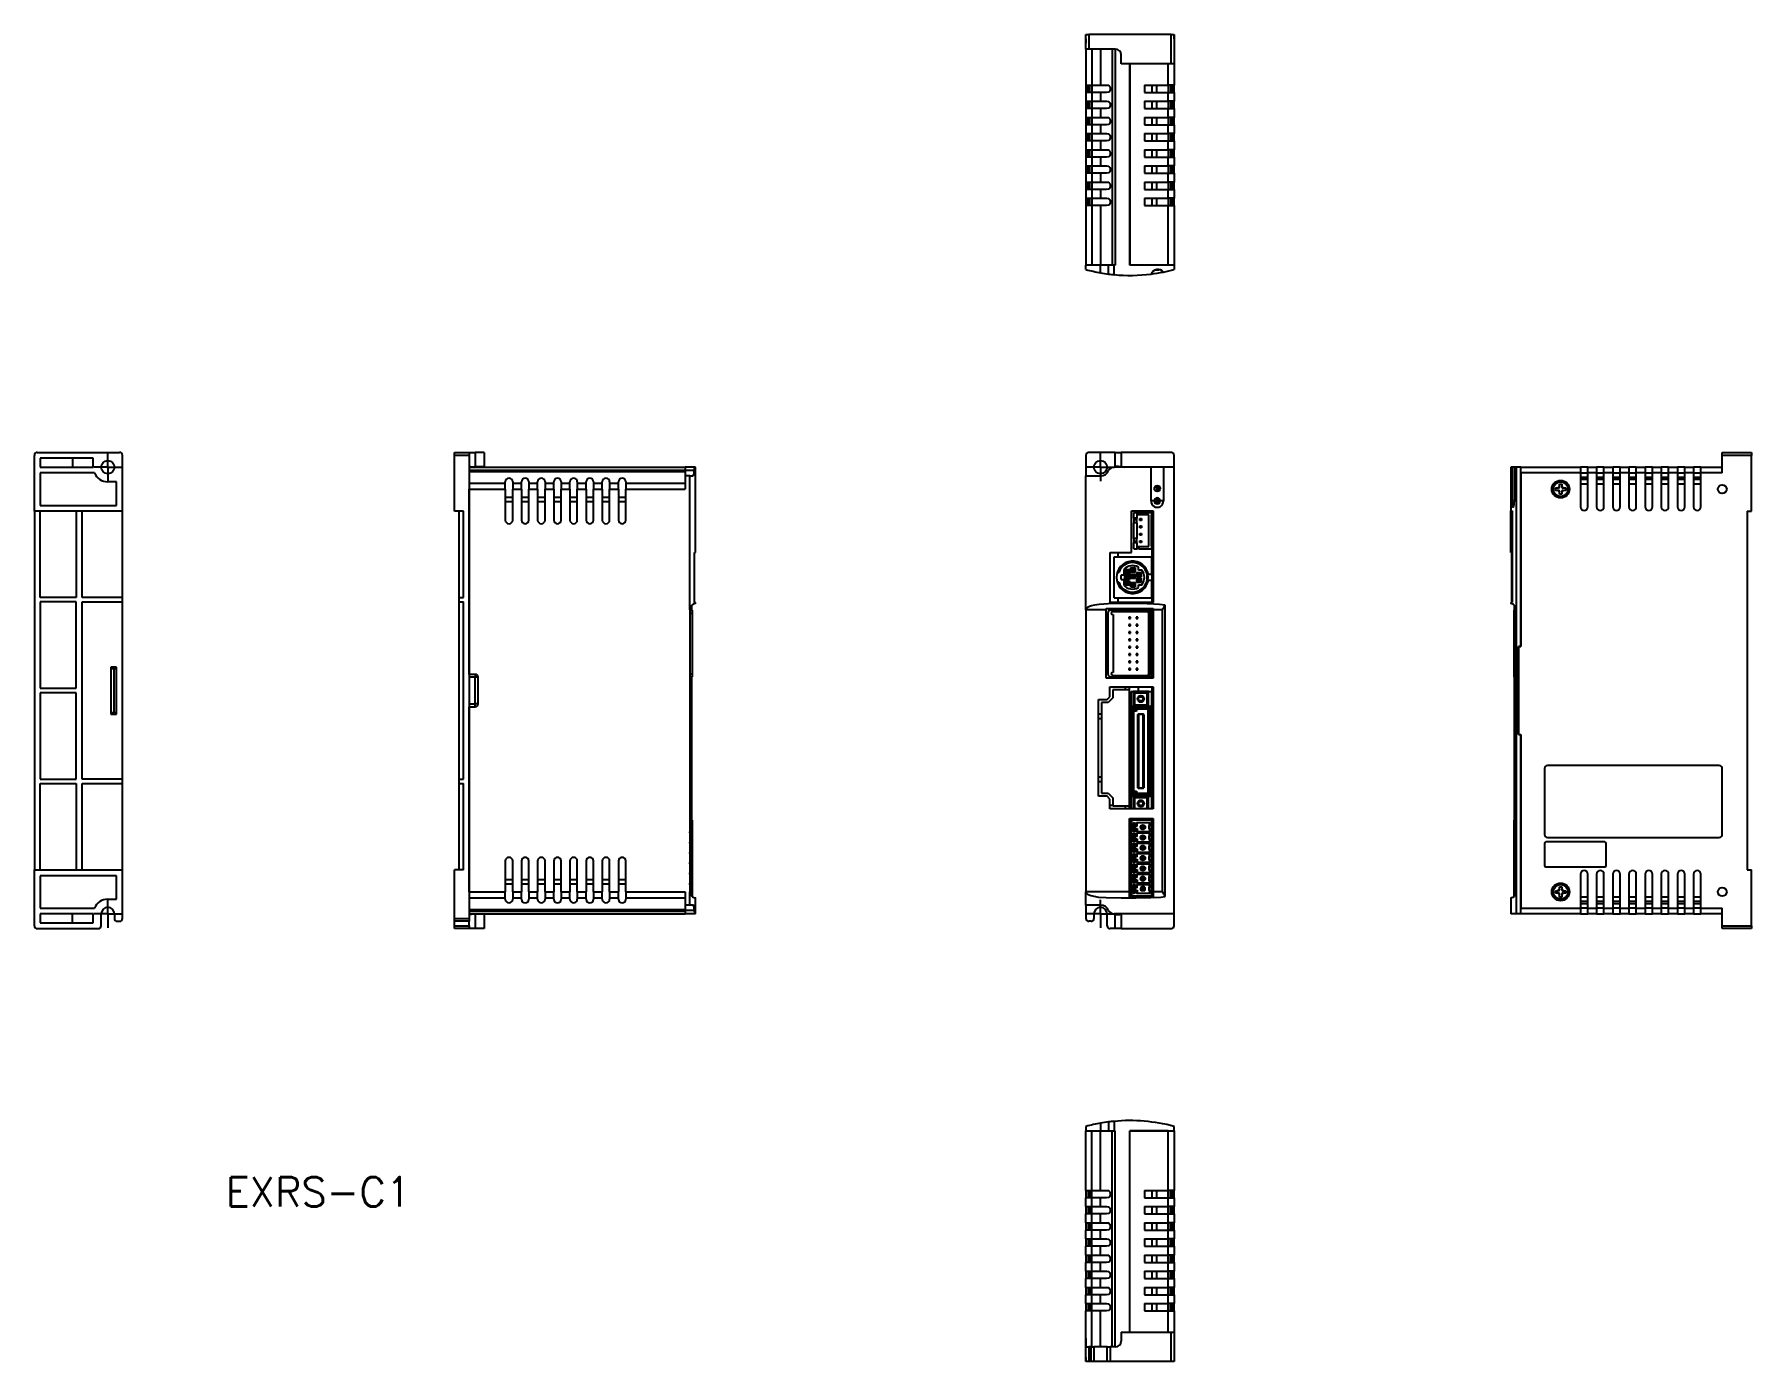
# Model space of a CAD drawing. Extents: x 123 to 708, y 84 to 535.
import ezdxf

# ---------------------------------------------------------------- set-up
doc = ezdxf.new("R2010")
doc.units = 0
doc.linetypes.add('CENTER', pattern=[10.16, 6.35, -1.27, 1.27, -1.27])
doc.layers.get('0').update_dxf_attribs({"linetype": 'CONTINUOUS'})
doc.layers.add('CENTER', color=1, linetype='CENTER')
doc.styles.get("Standard").update_dxf_attribs({"font": 'txt.shx'})

msp = doc.modelspace()

# ---------------------------------------------------------------- texts
at = {"color": 7, "linetype": 'CONTINUOUS'}
msp.add_text('EXRS-C1', height=10, dxfattribs=at).set_placement((188.45, 136.28))

# ---------------------------------------------------------------- linework, layer by layer
at = {"color": 7, "linetype": 'CONTINUOUS'}
for p, q in [((481.1, 530.04), (481.1, 535.04)), ((481.1, 535.04), (482.1, 535.04)), ((481.1, 533.54), (481.1, 535.04)), ((481.1, 533.54), (481.1, 532.04)), ((482.1, 535.04), (482.1, 530.04)), ((510.1, 535.04), (482.1, 535.04)), ((510.1, 525.04), (510.1, 535.04)), ((510.1, 535.04), (511.1, 535.04)), ((511.1, 535.04), (511.1, 525.04)), ((511.1, 533.54), (511.1, 535.04)), ((481.1, 530.04), (481.1, 517.79)), ((481.1, 530.04), (481.1, 528.04)), ((482.1, 530.04), (481.1, 530.04)), ((481.1, 528.04), (481.1, 527.04)), ((491.1, 530.04), (482.1, 530.04)), ((483.1, 530.04), (483.1, 517.79)), ((486.1, 530.04), (486.1, 517.79)), ((490.1, 530.04), (490.1, 456.54)), ((491.1, 530.04), (491.1, 456.54)), ((493.1, 525.04), (493.1, 528.04)), ((510.1, 525.04), (493.1, 525.04)), ((496.1, 525.04), (496.1, 456.54)), ((496.1, 456.54), (496.1, 525.04)), ((509.1, 517.79), (509.1, 525.04)), ((511.1, 525.04), (510.1, 525.04)), ((511.1, 525.04), (511.1, 517.79)), ((481.1, 517.79), (483.1, 517.79)), ((481.1, 517.79), (481.1, 515.29)), ((483.1, 515.29), (481.1, 515.29)), ((481.1, 515.29), (481.1, 512.29)), ((481.6, 517.79), (481.6, 515.29)), ((482.35, 517.79), (482.35, 515.29)), ((483.1, 517.79), (486.1, 517.79)), ((483.1, 517.79), (483.1, 515.29)), ((483.1, 515.29), (483.1, 512.29)), ((486.1, 515.29), (483.1, 515.29)), ((486.1, 517.79), (488.03, 517.79)), ((486.1, 515.29), (486.1, 512.29)), ((488.03, 515.29), (486.1, 515.29)), ((501.1, 517.79), (509.1, 517.79)), ((501.1, 517.79), (501.1, 515.29)), ((501.1, 515.29), (509.1, 515.29)), ((503.5, 517.79), (503.5, 515.29)), ((505.1, 517.79), (505.1, 515.29)), ((511.1, 517.79), (509.1, 517.79)), ((509.1, 517.79), (509.1, 515.29)), ((509.1, 512.29), (509.1, 515.29)), ((509.1, 515.29), (511.1, 515.29)), ((509.85, 517.79), (509.85, 515.29)), ((510.6, 515.29), (510.6, 517.79)), ((511.1, 515.29), (511.1, 517.79)), ((511.1, 515.29), (511.1, 512.29)), ((481.1, 512.29), (483.1, 512.29)), ((481.1, 512.29), (481.1, 509.79)), ((483.1, 509.79), (481.1, 509.79)), ((481.1, 509.79), (481.1, 506.79)), ((481.6, 512.29), (481.6, 509.79)), ((482.35, 512.29), (482.35, 509.79)), ((483.1, 512.29), (486.1, 512.29)), ((483.1, 512.29), (483.1, 509.79)), ((483.1, 509.79), (483.1, 506.79)), ((486.1, 509.79), (483.1, 509.79)), ((486.1, 512.29), (488.03, 512.29)), ((486.1, 509.79), (486.1, 506.79)), ((488.03, 509.79), (486.1, 509.79)), ((501.1, 512.29), (509.1, 512.29)), ((501.1, 512.29), (501.1, 509.79)), ((501.1, 509.79), (509.1, 509.79)), ((503.5, 512.29), (503.5, 509.79)), ((505.1, 512.29), (505.1, 509.79)), ((511.1, 512.29), (509.1, 512.29)), ((509.1, 512.29), (509.1, 509.79)), ((509.1, 506.79), (509.1, 509.79)), ((509.1, 509.79), (511.1, 509.79)), ((509.85, 512.29), (509.85, 509.79)), ((510.6, 509.79), (510.6, 512.29)), ((511.1, 509.79), (511.1, 512.29)), ((511.1, 509.79), (511.1, 506.79)), ((481.1, 506.79), (483.1, 506.79)), ((481.1, 506.79), (481.1, 504.29)), ((483.1, 504.29), (481.1, 504.29)), ((481.1, 504.29), (481.1, 501.29)), ((481.6, 506.79), (481.6, 504.29)), ((482.35, 506.79), (482.35, 504.29)), ((483.1, 506.79), (486.1, 506.79)), ((483.1, 506.79), (483.1, 504.29)), ((483.1, 504.29), (483.1, 501.29)), ((486.1, 504.29), (483.1, 504.29)), ((486.1, 506.79), (488.03, 506.79)), ((486.1, 504.29), (486.1, 501.29)), ((488.03, 504.29), (486.1, 504.29)), ((501.1, 506.79), (509.1, 506.79)), ((501.1, 506.79), (501.1, 504.29)), ((501.1, 504.29), (509.1, 504.29)), ((503.5, 506.79), (503.5, 504.29)), ((505.1, 506.79), (505.1, 504.29)), ((511.1, 506.79), (509.1, 506.79)), ((509.1, 506.79), (509.1, 504.29)), ((509.1, 501.29), (509.1, 504.29)), ((509.1, 504.29), (511.1, 504.29)), ((509.85, 506.79), (509.85, 504.29)), ((510.6, 504.29), (510.6, 506.79)), ((511.1, 504.29), (511.1, 506.79)), ((511.1, 504.29), (511.1, 501.29)), ((481.1, 501.29), (483.1, 501.29)), ((481.1, 501.29), (481.1, 498.79)), ((483.1, 498.79), (481.1, 498.79)), ((481.1, 498.79), (481.1, 495.79)), ((481.6, 501.29), (481.6, 498.79)), ((482.35, 501.29), (482.35, 498.79)), ((483.1, 501.29), (486.1, 501.29)), ((483.1, 501.29), (483.1, 498.79)), ((483.1, 498.79), (483.1, 495.79)), ((486.1, 498.79), (483.1, 498.79)), ((486.1, 501.29), (488.03, 501.29)), ((486.1, 498.79), (486.1, 495.79)), ((488.03, 498.79), (486.1, 498.79)), ((501.1, 501.29), (509.1, 501.29)), ((501.1, 501.29), (501.1, 498.79)), ((501.1, 498.79), (509.1, 498.79)), ((503.5, 501.29), (503.5, 498.79)), ((505.1, 501.29), (505.1, 498.79)), ((511.1, 501.29), (509.1, 501.29)), ((509.1, 501.29), (509.1, 498.79)), ((509.1, 495.79), (509.1, 498.79)), ((509.1, 498.79), (511.1, 498.79)), ((509.85, 501.29), (509.85, 498.79)), ((510.6, 498.79), (510.6, 501.29)), ((511.1, 498.79), (511.1, 501.29)), ((511.1, 498.79), (511.1, 495.79)), ((481.1, 495.79), (483.1, 495.79)), ((481.1, 495.79), (481.1, 493.29)), ((483.1, 493.29), (481.1, 493.29)), ((481.1, 493.29), (481.1, 490.29)), ((481.6, 495.79), (481.6, 493.29)), ((482.35, 495.79), (482.35, 493.29)), ((483.1, 495.79), (486.1, 495.79)), ((483.1, 495.79), (483.1, 493.29)), ((483.1, 493.29), (483.1, 490.29)), ((486.1, 493.29), (483.1, 493.29)), ((486.1, 495.79), (488.03, 495.79)), ((486.1, 493.29), (486.1, 490.29)), ((488.03, 493.29), (486.1, 493.29)), ((501.1, 495.79), (509.1, 495.79)), ((501.1, 495.79), (501.1, 493.29)), ((501.1, 493.29), (509.1, 493.29)), ((503.5, 495.79), (503.5, 493.29)), ((505.1, 495.79), (505.1, 493.29)), ((511.1, 495.79), (509.1, 495.79)), ((509.1, 495.79), (509.1, 493.29)), ((509.1, 490.29), (509.1, 493.29)), ((509.1, 493.29), (511.1, 493.29)), ((509.85, 495.79), (509.85, 493.29)), ((510.6, 493.29), (510.6, 495.79)), ((511.1, 493.29), (511.1, 495.79)), ((511.1, 493.29), (511.1, 490.29)), ((481.1, 490.29), (483.1, 490.29)), ((481.1, 490.29), (481.1, 487.79)), ((483.1, 487.79), (481.1, 487.79)), ((481.1, 487.79), (481.1, 484.79)), ((481.6, 490.29), (481.6, 487.79)), ((482.35, 490.29), (482.35, 487.79)), ((483.1, 490.29), (486.1, 490.29)), ((483.1, 490.29), (483.1, 487.79)), ((483.1, 487.79), (483.1, 484.79)), ((486.1, 487.79), (483.1, 487.79)), ((486.1, 490.29), (488.03, 490.29)), ((486.1, 487.79), (486.1, 484.79)), ((488.03, 487.79), (486.1, 487.79)), ((501.1, 490.29), (509.1, 490.29)), ((501.1, 490.29), (501.1, 487.79)), ((501.1, 487.79), (509.1, 487.79)), ((503.5, 490.29), (503.5, 487.79)), ((505.1, 490.29), (505.1, 487.79)), ((511.1, 490.29), (509.1, 490.29)), ((509.1, 490.29), (509.1, 487.79)), ((509.1, 484.79), (509.1, 487.79)), ((509.1, 487.79), (511.1, 487.79)), ((509.85, 490.29), (509.85, 487.79)), ((510.6, 487.79), (510.6, 490.29)), ((511.1, 487.79), (511.1, 490.29)), ((511.1, 487.79), (511.1, 484.79)), ((481.1, 484.79), (483.1, 484.79)), ((481.1, 484.79), (481.1, 482.29)), ((483.1, 482.29), (481.1, 482.29)), ((481.1, 482.29), (481.1, 479.29)), ((481.1, 479.29), (483.1, 479.29)), ((481.1, 479.29), (481.1, 476.79)), ((481.6, 484.79), (481.6, 482.29)), ((481.6, 479.29), (481.6, 476.79)), ((482.35, 484.79), (482.35, 482.29)), ((482.35, 479.29), (482.35, 476.79)), ((483.1, 484.79), (486.1, 484.79)), ((483.1, 484.79), (483.1, 482.29)), ((483.1, 482.29), (483.1, 479.29)), ((486.1, 482.29), (483.1, 482.29)), ((483.1, 479.29), (486.1, 479.29)), ((483.1, 479.29), (483.1, 476.79)), ((486.1, 484.79), (488.03, 484.79)), ((486.1, 482.29), (486.1, 479.29)), ((488.03, 482.29), (486.1, 482.29)), ((486.1, 479.29), (488.03, 479.29)), ((501.1, 484.79), (509.1, 484.79)), ((501.1, 484.79), (501.1, 482.29)), ((501.1, 482.29), (509.1, 482.29)), ((501.1, 479.29), (509.1, 479.29)), ((501.1, 479.29), (501.1, 476.79)), ((503.5, 484.79), (503.5, 482.29)), ((503.5, 479.29), (503.5, 476.79)), ((505.1, 484.79), (505.1, 482.29)), ((505.1, 479.29), (505.1, 476.79)), ((511.1, 484.79), (509.1, 484.79)), ((509.1, 484.79), (509.1, 482.29)), ((509.1, 479.29), (509.1, 482.29)), ((509.1, 482.29), (511.1, 482.29)), ((511.1, 479.29), (509.1, 479.29)), ((509.1, 479.29), (509.1, 476.79)), ((509.85, 484.79), (509.85, 482.29)), ((509.85, 479.29), (509.85, 476.79)), ((510.6, 482.29), (510.6, 484.79)), ((510.6, 476.79), (510.6, 479.29)), ((511.1, 482.29), (511.1, 484.79)), ((511.1, 482.29), (511.1, 479.29)), ((511.1, 476.79), (511.1, 479.29)), ((483.1, 476.79), (481.1, 476.79)), ((481.1, 476.79), (481.1, 456.54)), ((483.1, 476.79), (483.1, 456.54)), ((486.1, 476.79), (483.1, 476.79)), ((486.1, 476.79), (486.1, 456.54)), ((488.03, 476.79), (486.1, 476.79)), ((501.1, 476.79), (509.1, 476.79)), ((509.1, 456.54), (509.1, 476.79)), ((509.1, 476.79), (511.1, 476.79)), ((511.1, 476.79), (511.1, 456.54)), ((481.1, 455.04), (481.1, 456.54)), ((486.1, 456.54), (481.1, 456.54)), ((486.1, 453.92), (486.1, 456.54)), ((488.85, 456.54), (486.1, 456.54)), ((488.85, 453.5), (488.85, 456.54)), ((490.68, 456.54), (488.85, 456.54)), ((490.68, 453.29), (490.68, 456.54)), ((491.1, 456.54), (490.68, 456.54)), ((511.1, 456.54), (496.1, 456.54)), ((509.1, 456.54), (496.1, 456.54)), ((511.1, 456.54), (511.1, 455.04)), ((123.28, 372.82), (123.28, 391.82)), ((124.28, 392.82), (152.28, 392.82)), ((153.28, 372.82), (153.28, 391.82)), ((266.3, 392.82), (271.3, 392.82)), ((266.3, 391.82), (266.3, 392.82)), ((271.3, 391.82), (266.3, 391.82)), ((266.3, 372.82), (266.3, 391.82)), ((271.3, 392.82), (271.3, 391.82)), ((271.3, 392.82), (273.3, 392.82)), ((271.3, 391.82), (271.3, 234.32)), ((273.3, 392.82), (273.3, 387.91)), ((276.3, 392.82), (273.3, 392.82)), ((276.3, 392.82), (276.3, 387.91)), ((481.1, 391.82), (481.1, 384.82)), ((491.1, 392.82), (482.1, 392.82)), ((491.1, 388.08), (491.1, 392.82)), ((491.1, 392.82), (493.1, 392.82)), ((493.1, 392.82), (493.1, 387.91)), ((510.1, 392.82), (493.1, 392.82)), ((511.1, 387.82), (511.1, 391.82)), ((697.65, 391.82), (697.65, 392.82)), ((697.65, 392.82), (707.65, 392.82)), ((697.65, 385.82), (697.65, 391.82)), ((707.65, 391.82), (697.65, 391.82)), ((707.65, 392.82), (707.65, 391.82)), ((707.65, 372.82), (707.65, 391.82)), ((125.28, 390.82), (125.28, 387.82)), ((143.28, 390.82), (125.28, 390.82)), ((125.28, 387.82), (143.28, 387.82)), ((143.7, 385.82), (125.28, 385.82)), ((125.28, 385.82), (125.28, 374.82)), ((136.28, 390.82), (136.28, 387.82)), ((143.28, 387.82), (143.28, 390.82)), ((271.3, 387.82), (344.8, 387.82)), ((271.3, 386.82), (344.8, 386.82)), ((271.3, 386.32), (344.8, 386.32)), ((276.3, 387.91), (273.3, 387.91)), ((276.3, 387.91), (276.3, 387.82)), ((348.04, 387.82), (344.8, 387.82)), ((344.8, 387.82), (344.8, 386.62)), ((347.84, 386.62), (344.8, 386.62)), ((344.8, 386.62), (344.8, 384.82)), ((347.15, 387.82), (346.3, 387.82)), ((348.3, 387.82), (348.04, 387.82)), ((348.3, 358.82), (348.3, 387.82)), ((503.28, 387.82), (490.68, 387.82)), ((493.1, 387.91), (494.1, 387.82)), ((503.28, 376.32), (503.28, 387.82)), ((507.48, 387.82), (503.28, 387.82)), ((507.48, 387.82), (507.48, 376.32)), ((511.1, 387.82), (507.48, 387.82)), ((511.1, 235.82), (511.1, 387.82)), ((625.65, 387.82), (625.65, 358.82)), ((626.11, 387.82), (625.65, 387.82)), ((626.11, 376.32), (626.11, 387.82)), ((626.8, 387.82), (626.11, 387.82)), ((626.8, 387.82), (626.8, 376.32)), ((627.65, 387.82), (626.8, 387.82)), ((627.65, 235.82), (627.65, 387.82)), ((629.15, 387.82), (627.65, 387.82)), ((629.15, 326.82), (629.15, 387.82)), ((629.15, 387.82), (649.4, 387.82)), ((629.15, 385.82), (629.15, 326.82)), ((649.4, 385.82), (629.15, 385.82)), ((649.4, 387.82), (649.4, 385.82)), ((651.9, 387.82), (649.4, 387.82)), ((649.4, 385.82), (649.4, 374.32)), ((649.4, 385.82), (651.9, 385.82)), ((651.9, 385.82), (651.9, 387.82)), ((651.9, 387.82), (654.9, 387.82)), ((651.9, 374.32), (651.9, 385.82)), ((654.9, 385.82), (651.9, 385.82)), ((654.9, 387.82), (654.9, 385.82)), ((657.4, 387.82), (654.9, 387.82)), ((654.9, 385.82), (654.9, 374.32)), ((654.9, 385.82), (657.4, 385.82)), ((657.4, 385.82), (657.4, 387.82)), ((657.4, 387.82), (660.4, 387.82)), ((657.4, 374.32), (657.4, 385.82)), ((660.4, 385.82), (657.4, 385.82)), ((660.4, 387.82), (660.4, 385.82)), ((662.9, 387.82), (660.4, 387.82)), ((660.4, 385.82), (660.4, 374.32)), ((660.4, 385.82), (662.9, 385.82)), ((662.9, 385.82), (662.9, 387.82)), ((662.9, 387.82), (665.9, 387.82)), ((662.9, 374.32), (662.9, 385.82)), ((665.9, 385.82), (662.9, 385.82)), ((665.9, 387.82), (665.9, 385.82)), ((668.4, 387.82), (665.9, 387.82)), ((665.9, 385.82), (665.9, 374.32)), ((665.9, 385.82), (668.4, 385.82)), ((668.4, 385.82), (668.4, 387.82)), ((668.4, 387.82), (671.4, 387.82)), ((668.4, 374.32), (668.4, 385.82)), ((671.4, 385.82), (668.4, 385.82)), ((671.4, 387.82), (671.4, 385.82)), ((673.9, 387.82), (671.4, 387.82)), ((671.4, 385.82), (671.4, 374.32)), ((671.4, 385.82), (673.9, 385.82)), ((673.9, 385.82), (673.9, 387.82)), ((673.9, 387.82), (676.9, 387.82)), ((673.9, 374.32), (673.9, 385.82)), ((676.9, 385.82), (673.9, 385.82)), ((676.9, 387.82), (676.9, 385.82)), ((679.4, 387.82), (676.9, 387.82)), ((676.9, 385.82), (676.9, 374.32)), ((676.9, 385.82), (679.4, 385.82)), ((679.4, 385.82), (679.4, 387.82)), ((679.4, 387.82), (682.4, 387.82)), ((679.4, 374.32), (679.4, 385.82)), ((682.4, 385.82), (679.4, 385.82)), ((682.4, 387.82), (682.4, 385.82)), ((684.9, 387.82), (682.4, 387.82)), ((682.4, 385.82), (682.4, 374.32)), ((682.4, 385.82), (684.9, 385.82)), ((684.9, 385.82), (684.9, 387.82)), ((684.9, 387.82), (687.9, 387.82)), ((684.9, 374.32), (684.9, 385.82)), ((687.9, 385.82), (684.9, 385.82)), ((687.9, 387.82), (687.9, 385.82)), ((690.4, 387.82), (687.9, 387.82)), ((687.9, 385.82), (687.9, 374.32)), ((687.9, 385.82), (690.4, 385.82)), ((690.4, 385.82), (690.4, 387.82)), ((690.4, 387.82), (697.65, 387.82)), ((690.4, 374.32), (690.4, 385.82)), ((697.65, 385.82), (690.4, 385.82)), ((151.28, 382.82), (148.28, 382.82)), ((151.28, 374.82), (151.28, 382.82)), ((271.3, 382.32), (283.55, 382.32)), ((271.3, 380.32), (283.55, 380.32)), ((271.3, 317.32), (271.3, 380.32)), ((283.55, 382.32), (283.55, 382.82)), ((283.55, 380.32), (283.55, 382.32)), ((283.55, 380.32), (283.55, 369.82)), ((286.05, 382.82), (286.05, 382.32)), ((286.05, 382.32), (289.05, 382.32)), ((286.05, 382.32), (286.05, 380.32)), ((286.05, 369.82), (286.05, 380.32)), ((286.05, 380.32), (289.05, 380.32)), ((289.05, 382.32), (289.05, 382.82)), ((289.05, 380.32), (289.05, 382.32)), ((289.05, 380.32), (289.05, 369.82)), ((291.55, 382.82), (291.55, 382.32)), ((291.55, 382.32), (294.55, 382.32)), ((291.55, 382.32), (291.55, 380.32)), ((291.55, 369.82), (291.55, 380.32)), ((291.55, 380.32), (294.55, 380.32)), ((294.55, 382.32), (294.55, 382.82)), ((294.55, 380.32), (294.55, 382.32)), ((294.55, 380.32), (294.55, 369.82)), ((297.05, 382.82), (297.05, 382.32)), ((297.05, 382.32), (300.05, 382.32)), ((297.05, 382.32), (297.05, 380.32)), ((297.05, 369.82), (297.05, 380.32)), ((297.05, 380.32), (300.05, 380.32)), ((300.05, 382.32), (300.05, 382.82)), ((300.05, 380.32), (300.05, 382.32)), ((300.05, 380.32), (300.05, 369.82)), ((302.55, 382.82), (302.55, 382.32)), ((302.55, 382.32), (305.55, 382.32)), ((302.55, 382.32), (302.55, 380.32)), ((302.55, 369.82), (302.55, 380.32)), ((302.55, 380.32), (305.55, 380.32)), ((305.55, 382.32), (305.55, 382.82)), ((305.55, 380.32), (305.55, 382.32)), ((305.55, 380.32), (305.55, 369.82)), ((308.05, 382.82), (308.05, 382.32)), ((308.05, 382.32), (311.05, 382.32)), ((308.05, 382.32), (308.05, 380.32)), ((308.05, 369.82), (308.05, 380.32)), ((308.05, 380.32), (311.05, 380.32)), ((311.05, 382.32), (311.05, 382.82)), ((311.05, 380.32), (311.05, 382.32)), ((311.05, 380.32), (311.05, 369.82)), ((313.55, 382.82), (313.55, 382.32)), ((313.55, 382.32), (313.55, 380.32)), ((313.55, 382.32), (316.55, 382.32)), ((313.55, 369.82), (313.55, 380.32)), ((313.55, 380.32), (316.55, 380.32)), ((316.55, 382.32), (316.55, 382.82)), ((316.55, 380.32), (316.55, 382.32)), ((316.55, 380.32), (316.55, 369.82)), ((319.05, 382.82), (319.05, 382.32)), ((319.05, 382.32), (319.05, 380.32)), ((319.05, 382.32), (322.05, 382.32)), ((319.05, 369.82), (319.05, 380.32)), ((319.05, 380.32), (322.05, 380.32)), ((322.05, 382.32), (322.05, 382.82)), ((322.05, 380.32), (322.05, 382.32)), ((322.05, 380.32), (322.05, 369.82)), ((324.55, 382.82), (324.55, 382.32)), ((324.55, 382.32), (344.8, 382.32)), ((324.55, 382.32), (324.55, 380.32)), ((324.55, 369.82), (324.55, 380.32)), ((324.55, 380.32), (344.8, 380.32)), ((344.8, 384.82), (344.8, 380.32)), ((346.3, 384.82), (344.8, 384.82)), ((346.3, 339.32), (346.3, 384.82)), ((346.3, 384.82), (347.42, 384.82)), ((481.1, 339.32), (481.1, 384.82)), ((481.1, 384.82), (486.1, 384.82)), ((505.1, 381.46), (505.1, 379.58)), ((505.65, 381.32), (505.1, 381.32)), ((505.65, 381.12), (505.1, 381.12)), ((505.65, 381.04), (505.1, 381.04)), ((505.65, 380), (505.1, 380)), ((505.65, 379.92), (505.1, 379.92)), ((505.65, 381.32), (505.65, 381.12)), ((505.65, 381.12), (505.65, 381.04)), ((505.65, 381.04), (505.65, 380)), ((505.65, 380), (505.65, 379.92)), ((505.65, 379.92), (505.65, 379.72)), ((640.9, 380.72), (641.74, 380.72)), ((640.9, 379.92), (640.9, 380.72)), ((641.74, 379.92), (640.9, 379.92)), ((641.95, 380.72), (641.74, 380.72)), ((641.95, 379.92), (641.74, 379.92)), ((642.25, 382.07), (643.05, 382.07)), ((642.25, 381.24), (642.25, 382.07)), ((642.25, 381.02), (642.25, 381.24)), ((643.05, 382.07), (643.05, 381.24)), ((643.05, 381.02), (643.05, 381.24)), ((643.35, 380.72), (643.57, 380.72)), ((643.35, 379.92), (643.57, 379.92)), ((643.57, 380.72), (644.4, 380.72)), ((644.4, 379.92), (643.57, 379.92)), ((644.4, 380.72), (644.4, 379.92)), ((651.9, 384.32), (649.4, 384.32)), ((651.9, 383.57), (649.4, 383.57)), ((651.9, 382.07), (649.4, 382.07)), ((657.4, 384.32), (654.9, 384.32)), ((657.4, 383.57), (654.9, 383.57)), ((657.4, 382.07), (654.9, 382.07)), ((662.9, 384.32), (660.4, 384.32)), ((662.9, 383.57), (660.4, 383.57)), ((662.9, 382.07), (660.4, 382.07)), ((668.4, 384.32), (665.9, 384.32)), ((668.4, 383.57), (665.9, 383.57)), ((668.4, 382.07), (665.9, 382.07)), ((673.9, 384.32), (671.4, 384.32)), ((673.9, 383.57), (671.4, 383.57)), ((673.9, 382.07), (671.4, 382.07)), ((679.4, 384.32), (676.9, 384.32)), ((679.4, 383.57), (676.9, 383.57)), ((679.4, 382.07), (676.9, 382.07)), ((684.9, 384.32), (682.4, 384.32)), ((684.9, 383.57), (682.4, 383.57)), ((684.9, 382.07), (682.4, 382.07)), ((690.4, 384.32), (687.9, 384.32)), ((690.4, 383.57), (687.9, 383.57)), ((690.4, 382.07), (687.9, 382.07)), ((125.28, 374.82), (151.28, 374.82)), ((283.55, 377.57), (286.05, 377.57)), ((283.55, 376.07), (286.05, 376.07)), ((289.05, 377.57), (291.55, 377.57)), ((289.05, 376.07), (291.55, 376.07)), ((294.55, 377.57), (297.05, 377.57)), ((294.55, 376.07), (297.05, 376.07)), ((300.05, 377.57), (302.55, 377.57)), ((300.05, 376.07), (302.55, 376.07)), ((305.55, 377.57), (308.05, 377.57)), ((305.55, 376.07), (308.05, 376.07)), ((311.05, 377.57), (313.55, 377.57)), ((311.05, 376.07), (313.55, 376.07)), ((316.55, 377.57), (319.05, 377.57)), ((316.55, 376.07), (319.05, 376.07)), ((322.05, 377.57), (324.55, 377.57)), ((322.05, 376.07), (324.55, 376.07)), ((504.4, 376.32), (503.28, 376.32)), ((505.65, 379.72), (505.1, 379.72)), ((505.1, 377.26), (505.1, 375.38)), ((505.65, 377.12), (505.1, 377.12)), ((505.65, 376.92), (505.1, 376.92)), ((505.65, 376.84), (505.1, 376.84)), ((505.65, 375.8), (505.1, 375.8)), ((505.65, 375.72), (505.1, 375.72)), ((505.65, 375.52), (505.1, 375.52)), ((505.65, 377.12), (505.65, 376.92)), ((505.65, 376.92), (505.65, 376.84)), ((505.65, 376.84), (505.65, 375.8)), ((505.65, 375.8), (505.65, 375.72)), ((505.65, 375.72), (505.65, 375.52)), ((507.48, 376.32), (506.4, 376.32)), ((626.8, 376.32), (626.11, 376.32)), ((642.25, 379.62), (642.25, 379.4)), ((642.25, 378.57), (642.25, 379.4)), ((643.05, 378.57), (642.25, 378.57)), ((643.05, 379.62), (643.05, 379.4)), ((643.05, 379.4), (643.05, 378.57)), ((153.28, 372.82), (123.28, 372.82)), ((123.28, 372.82), (123.28, 250.82)), ((125.28, 343.44), (125.28, 372.82)), ((137.53, 372.82), (137.53, 343.44)), ((139.53, 343.44), (139.53, 372.82)), ((153.28, 343.44), (153.28, 372.82)), ((269.3, 372.82), (266.3, 372.82)), ((267.8, 343.44), (267.8, 372.82)), ((269.3, 343.44), (269.3, 372.82)), ((496.58, 358.82), (496.58, 372.92)), ((496.58, 372.92), (504, 372.92)), ((497.4, 370.42), (497.4, 372.42)), ((497.4, 372.42), (498.4, 372.42)), ((498.4, 370.42), (497.4, 370.42)), ((497.4, 370.42), (497.4, 369.92)), ((498.4, 369.92), (497.4, 369.92)), ((497.4, 369.92), (497.4, 368.92)), ((497.4, 363.52), (497.4, 368.92)), ((498.4, 368.92), (497.4, 368.92)), ((498.4, 372.42), (498.4, 370.42)), ((498.9, 372.42), (498.4, 372.42)), ((498.9, 371.62), (498.4, 371.62)), ((498.4, 369.92), (498.4, 370.42)), ((498.4, 368.92), (498.4, 369.92)), ((498.4, 368.92), (498.4, 363.52)), ((498.9, 371.62), (498.9, 372.42)), ((499.2, 372.42), (498.9, 372.42)), ((499.2, 371.62), (498.9, 371.62)), ((499.2, 372.42), (503.5, 372.42)), ((499.2, 371.62), (499.2, 372.42)), ((502.5, 371.62), (499.2, 371.62)), ((499.43, 370.29), (500.07, 370.29)), ((499.43, 370.29), (499.68, 370.04)), ((499.43, 369.65), (499.43, 370.29)), ((499.68, 369.9), (499.43, 369.65)), ((500.07, 369.65), (499.43, 369.65)), ((499.82, 370.04), (499.68, 370.04)), ((499.68, 370.04), (499.68, 369.9)), ((499.68, 369.9), (499.82, 369.9)), ((500.07, 370.29), (499.82, 370.04)), ((499.82, 369.9), (499.82, 370.04)), ((499.82, 369.9), (500.07, 369.65)), ((500.07, 370.29), (500.07, 369.65)), ((502.5, 360.82), (502.5, 371.62)), ((503.3, 371.42), (503.5, 371.42)), ((503.3, 371.42), (503.3, 361.02)), ((503.3, 370.29), (503.5, 370.29)), ((503.3, 369.65), (503.5, 369.65)), ((503.5, 372.92), (503.5, 372.42)), ((503.5, 371.42), (503.5, 372.42)), ((503.5, 371.42), (503.5, 361.02)), ((504, 372.92), (504, 341.82)), ((625.65, 358.82), (625.65, 372.92)), ((625.65, 372.92), (626.2, 372.92)), ((626.2, 372.92), (626.2, 341.82)), ((706.15, 372.82), (707.65, 372.82)), ((706.15, 372.82), (706.15, 250.82)), ((498.4, 363.52), (497.4, 363.52)), ((497.4, 363.52), (497.4, 362.52)), ((498.4, 362.52), (497.4, 362.52)), ((497.4, 362.52), (497.4, 362.02)), ((498.4, 362.52), (498.4, 363.52)), ((498.4, 362.02), (498.4, 362.52)), ((499.43, 367.15), (499.43, 367.79)), ((499.43, 367.79), (499.68, 367.54)), ((499.43, 367.79), (500.07, 367.79)), ((499.68, 367.4), (499.43, 367.15)), ((500.07, 367.15), (499.43, 367.15)), ((499.43, 364.65), (499.43, 365.29)), ((499.43, 365.29), (499.68, 365.04)), ((499.43, 365.29), (500.07, 365.29)), ((499.68, 364.9), (499.43, 364.65)), ((500.07, 364.65), (499.43, 364.65)), ((499.43, 362.15), (499.43, 362.79)), ((499.68, 362.54), (499.43, 362.79)), ((499.43, 362.79), (500.07, 362.79)), ((499.68, 362.4), (499.43, 362.15)), ((499.68, 367.54), (499.68, 367.4)), ((499.82, 367.54), (499.68, 367.54)), ((499.68, 367.4), (499.82, 367.4)), ((499.68, 365.04), (499.68, 364.9)), ((499.82, 365.04), (499.68, 365.04)), ((499.68, 364.9), (499.82, 364.9)), ((499.82, 362.54), (499.68, 362.54)), ((499.68, 362.54), (499.68, 362.4)), ((499.68, 362.4), (499.82, 362.4)), ((500.07, 367.79), (499.82, 367.54)), ((499.82, 367.4), (499.82, 367.54)), ((499.82, 367.4), (500.07, 367.15)), ((500.07, 365.29), (499.82, 365.04)), ((499.82, 364.9), (499.82, 365.04)), ((499.82, 364.9), (500.07, 364.65)), ((500.07, 362.79), (499.82, 362.54)), ((499.82, 362.4), (499.82, 362.54)), ((500.07, 362.15), (499.82, 362.4)), ((500.07, 367.79), (500.07, 367.15)), ((500.07, 365.29), (500.07, 364.65)), ((500.07, 362.79), (500.07, 362.15)), ((503.3, 367.79), (503.5, 367.79)), ((503.3, 367.15), (503.5, 367.15)), ((503.3, 365.29), (503.5, 365.29)), ((503.3, 364.65), (503.5, 364.65)), ((503.3, 362.79), (503.5, 362.79)), ((347.9, 358.82), (348.3, 358.82)), ((347.9, 341.82), (347.9, 358.82)), ((489.4, 341.82), (489.4, 358.82)), ((489.4, 358.82), (496.58, 358.82)), ((490.7, 357.32), (503.5, 357.32)), ((490.7, 343.32), (490.7, 357.32)), ((492.1, 357.32), (492.1, 358.82)), ((497.4, 360.02), (497.4, 362.02)), ((498.4, 362.02), (497.4, 362.02)), ((497.4, 360.02), (498.4, 360.02)), ((498.4, 362.02), (498.4, 360.02)), ((498.4, 360.82), (498.9, 360.82)), ((498.9, 360.02), (498.4, 360.02)), ((498.9, 360.02), (498.9, 360.82)), ((498.9, 360.82), (499.2, 360.82)), ((499.2, 360.02), (498.9, 360.02)), ((499.2, 360.02), (499.2, 360.82)), ((499.2, 360.82), (502.5, 360.82)), ((499.2, 360.02), (503.5, 360.02)), ((500.07, 362.15), (499.43, 362.15)), ((503.3, 362.15), (503.5, 362.15)), ((503.3, 361.02), (503.5, 361.02)), ((503.5, 360.02), (503.5, 361.02)), ((503.5, 360.02), (503.5, 357.32)), ((503.5, 351.32), (503.5, 357.32)), ((625.65, 358.82), (625.65, 358.82)), ((626.2, 358.82), (625.65, 358.82)), ((626.05, 341.82), (626.05, 358.82)), ((492.02, 352), (492.26, 351.92)), ((494, 351.07), (493.07, 351.07)), ((494, 352.96), (494, 351.07)), ((494.4, 352.97), (495.9, 352.97)), ((494.4, 352.97), (494.8, 352.57)), ((494.4, 351.47), (494.4, 352.97)), ((494.8, 351.87), (494.4, 351.47)), ((495.9, 351.47), (494.4, 351.47)), ((494.4, 351.07), (495.9, 351.07)), ((494.4, 351.07), (494.8, 350.67)), ((494.4, 349.57), (494.4, 351.07)), ((495.5, 352.57), (494.8, 352.57)), ((494.8, 352.57), (494.8, 351.87)), ((494.8, 351.87), (495.5, 351.87)), ((495.5, 350.67), (494.8, 350.67)), ((494.8, 350.67), (494.8, 349.97)), ((495.9, 352.97), (495.5, 352.57)), ((495.5, 351.87), (495.5, 352.57)), ((495.5, 351.87), (495.9, 351.47)), ((495.9, 351.07), (495.5, 350.67)), ((495.5, 349.97), (495.5, 350.67)), ((495.9, 352.97), (495.9, 351.47)), ((495.9, 351.07), (495.9, 349.57)), ((496.4, 352.12), (496.4, 353.62)), ((496.4, 353.62), (496.8, 353.22)), ((496.4, 353.62), (497.9, 353.62)), ((496.8, 352.52), (496.4, 352.12)), ((497.9, 352.12), (496.4, 352.12)), ((496.4, 349.92), (496.4, 351.42)), ((496.4, 351.42), (496.8, 351.02)), ((496.4, 351.42), (497.9, 351.42)), ((496.8, 353.22), (496.8, 352.52)), ((497.5, 353.22), (496.8, 353.22)), ((496.8, 352.52), (497.5, 352.52)), ((496.8, 351.02), (496.8, 350.32)), ((497.5, 351.02), (496.8, 351.02)), ((497.9, 353.62), (497.5, 353.22)), ((497.5, 352.52), (497.5, 353.22)), ((497.5, 352.52), (497.9, 352.12)), ((497.9, 351.42), (497.5, 351.02)), ((497.5, 350.32), (497.5, 351.02)), ((497.9, 353.62), (497.9, 352.12)), ((497.9, 351.42), (497.9, 349.92)), ((498.4, 352.02), (498.8, 351.62)), ((498.4, 352.02), (499.9, 352.02)), ((498.4, 350.52), (498.4, 352.02)), ((498.4, 350.52), (498.8, 350.92)), ((499.5, 351.62), (498.8, 351.62)), ((498.8, 351.62), (498.8, 350.92)), ((498.8, 350.92), (499.5, 350.92)), ((499, 352.82), (499, 353.78)), ((500.12, 352.82), (499, 352.82)), ((499.5, 351.62), (499.9, 352.02)), ((499.5, 350.92), (499.5, 351.62)), ((499.5, 350.92), (499.9, 350.52)), ((499.9, 352.02), (499.9, 350.52)), ((502.4, 351.32), (502.15, 351.32)), ((503.5, 351.32), (502.4, 351.32)), ((503.5, 351.32), (503.5, 349.32)), ((492.26, 348.72), (492.02, 348.64)), ((493.07, 349.57), (494, 349.57)), ((494, 349.57), (494, 347.67)), ((494.8, 349.97), (494.4, 349.57)), ((495.9, 349.57), (494.4, 349.57)), ((494.4, 347.67), (494.4, 349.17)), ((494.4, 349.17), (494.8, 348.77)), ((494.4, 349.17), (495.9, 349.17)), ((494.4, 347.67), (494.8, 348.07)), ((495.9, 347.67), (494.4, 347.67)), ((494.8, 349.97), (495.5, 349.97)), ((494.8, 348.77), (494.8, 348.07)), ((495.5, 348.77), (494.8, 348.77)), ((494.8, 348.07), (495.5, 348.07)), ((495.5, 349.97), (495.9, 349.57)), ((495.5, 348.77), (495.9, 349.17)), ((495.5, 348.07), (495.5, 348.77)), ((495.5, 348.07), (495.9, 347.67)), ((495.9, 349.17), (495.9, 347.67)), ((496.8, 350.32), (496.4, 349.92)), ((497.9, 349.92), (496.4, 349.92)), ((496.4, 348.52), (496.8, 348.12)), ((496.4, 348.52), (497.9, 348.52)), ((496.4, 347.02), (496.4, 348.52)), ((496.4, 347.02), (496.8, 347.42)), ((497.9, 347.02), (496.4, 347.02)), ((496.8, 350.32), (497.5, 350.32)), ((497.5, 348.12), (496.8, 348.12)), ((496.8, 348.12), (496.8, 347.42)), ((496.8, 347.42), (497.5, 347.42)), ((497.5, 350.32), (497.9, 349.92)), ((497.5, 348.12), (497.9, 348.52)), ((497.5, 347.42), (497.5, 348.12)), ((497.5, 347.42), (497.9, 347.02)), ((497.9, 348.52), (497.9, 347.02)), ((499.9, 350.52), (498.4, 350.52)), ((498.4, 350.12), (498.8, 349.72)), ((498.4, 350.12), (499.9, 350.12)), ((498.4, 348.62), (498.4, 350.12)), ((498.4, 348.62), (498.8, 349.02)), ((499.9, 348.62), (498.4, 348.62)), ((499.5, 349.72), (498.8, 349.72)), ((498.8, 349.72), (498.8, 349.02)), ((498.8, 349.02), (499.5, 349.02)), ((499, 346.86), (499, 347.82)), ((499, 347.82), (500.12, 347.82)), ((499.5, 349.72), (499.9, 350.12)), ((499.5, 349.02), (499.5, 349.72)), ((499.5, 349.02), (499.9, 348.62)), ((499.9, 350.12), (499.9, 348.62)), ((502.15, 349.32), (502.4, 349.32)), ((502.4, 349.32), (503.5, 349.32)), ((503.5, 343.32), (503.5, 349.32)), ((137.53, 343.44), (125.28, 343.44)), ((137.53, 341.94), (125.28, 341.94)), ((125.28, 341.94), (125.28, 312.57)), ((137.53, 312.57), (137.53, 341.94)), ((153.28, 343.44), (139.53, 343.44)), ((139.53, 341.94), (153.28, 341.94)), ((139.53, 281.69), (139.53, 341.94)), ((153.28, 341.94), (153.28, 343.44)), ((153.28, 281.69), (153.28, 341.94)), ((267.8, 341.94), (267.8, 343.44)), ((267.8, 343.44), (269.3, 343.44)), ((267.8, 341.94), (269.3, 341.94)), ((267.8, 281.69), (267.8, 341.94)), ((269.3, 281.69), (269.3, 341.94)), ((346.3, 339.32), (346.3, 243.32)), ((346.3, 339.17), (347.1, 339.17)), ((347.03, 339.17), (347.03, 340.86)), ((347.1, 339.17), (347.1, 338.17)), ((348.3, 341.82), (347.9, 341.82)), ((348.3, 341.46), (348.3, 341.82)), ((488.05, 339.32), (481.1, 339.32)), ((481.1, 339.32), (481.1, 243.32)), ((488.05, 339.32), (488.05, 339.67)), ((488.05, 339.67), (504, 339.67)), ((488.05, 315.97), (488.05, 339.32)), ((504, 341.82), (489.4, 341.82)), ((502, 339.17), (489.55, 339.17)), ((490.7, 343.32), (503.5, 343.32)), ((492.1, 341.82), (492.1, 343.32)), ((492.1, 339.17), (492.1, 339.67)), ((502, 339.17), (503.5, 339.17)), ((503.5, 343.32), (503.5, 341.82)), ((503.5, 339.67), (503.5, 315.97)), ((504, 339.67), (504, 339.32)), ((507.13, 339.32), (504, 339.32)), ((504, 339.32), (504, 315.97)), ((507.13, 243.32), (507.13, 339.32)), ((508.1, 241.78), (508.1, 340.86)), ((625.65, 341.82), (625.65, 341.46)), ((626.2, 341.82), (625.65, 341.82)), ((626.85, 338.17), (626.85, 339.17)), ((626.92, 339.17), (626.85, 339.17)), ((626.92, 241.78), (626.92, 340.86)), ((346.3, 338.17), (347.1, 338.17)), ((347.1, 338.17), (347.1, 317.47)), ((488.55, 338.17), (488.55, 317.47)), ((502, 338.64), (490.23, 338.64)), ((490.23, 337.64), (490.43, 337.64)), ((490.43, 337.64), (490.43, 317.97)), ((496.25, 336.82), (495.75, 336.82)), ((495.75, 336.82), (495.75, 336.32)), ((495.75, 336.32), (496.25, 336.32)), ((495.75, 334.32), (495.75, 333.82)), ((496.25, 334.32), (495.75, 334.32)), ((495.75, 333.82), (496.25, 333.82)), ((496.25, 336.32), (496.25, 336.82)), ((496.25, 333.82), (496.25, 334.32)), ((498.75, 336.82), (498.25, 336.82)), ((498.25, 336.82), (498.25, 336.32)), ((498.25, 336.32), (498.75, 336.32)), ((498.75, 334.32), (498.25, 334.32)), ((498.25, 334.32), (498.25, 333.82)), ((498.25, 333.82), (498.75, 333.82)), ((498.75, 336.32), (498.75, 336.82)), ((498.75, 333.82), (498.75, 334.32)), ((502.5, 317.47), (502.5, 338.14)), ((503, 317.47), (503, 338.17)), ((503, 334.17), (503.5, 334.17)), ((626.85, 317.47), (626.85, 338.17)), ((626.92, 338.17), (626.85, 338.17)), ((496.25, 331.82), (495.75, 331.82)), ((495.75, 331.82), (495.75, 331.32)), ((495.75, 331.32), (496.25, 331.32)), ((496.25, 329.32), (495.75, 329.32)), ((495.75, 329.32), (495.75, 328.82)), ((495.75, 328.82), (496.25, 328.82)), ((496.25, 331.32), (496.25, 331.82)), ((496.25, 328.82), (496.25, 329.32)), ((498.75, 331.82), (498.25, 331.82)), ((498.25, 331.82), (498.25, 331.32)), ((498.25, 331.32), (498.75, 331.32)), ((498.25, 329.32), (498.25, 328.82)), ((498.75, 329.32), (498.25, 329.32)), ((498.25, 328.82), (498.75, 328.82)), ((498.75, 331.32), (498.75, 331.82)), ((498.75, 328.82), (498.75, 329.32)), ((488.05, 322.82), (488.55, 322.82)), ((495.75, 326.82), (495.75, 326.32)), ((496.25, 326.82), (495.75, 326.82)), ((495.75, 326.32), (496.25, 326.32)), ((496.25, 324.32), (495.75, 324.32)), ((495.75, 324.32), (495.75, 323.82)), ((495.75, 323.82), (496.25, 323.82)), ((496.25, 321.82), (495.75, 321.82)), ((495.75, 321.82), (495.75, 321.32)), ((496.25, 326.32), (496.25, 326.82)), ((496.25, 323.82), (496.25, 324.32)), ((496.25, 321.32), (496.25, 321.82)), ((498.75, 326.82), (498.25, 326.82)), ((498.25, 326.82), (498.25, 326.32)), ((498.25, 326.32), (498.75, 326.32)), ((498.25, 324.32), (498.25, 323.82)), ((498.75, 324.32), (498.25, 324.32)), ((498.25, 323.82), (498.75, 323.82)), ((498.25, 321.82), (498.25, 321.32)), ((498.75, 321.82), (498.25, 321.82)), ((498.75, 326.32), (498.75, 326.82)), ((498.75, 323.82), (498.75, 324.32)), ((498.75, 321.32), (498.75, 321.82)), ((503, 321.47), (503.5, 321.47)), ((629.15, 326.82), (628.35, 326.82)), ((628.35, 326.82), (628.35, 296.82)), ((628.35, 296.82), (628.35, 326.82)), ((628.35, 326.82), (629.15, 326.82)), ((149.28, 319.82), (149.28, 303.82)), ((151.28, 319.82), (149.28, 319.82)), ((149.28, 319.32), (150.28, 319.32)), ((150.28, 319.32), (150.28, 304.32)), ((150.28, 319.32), (151.28, 319.32)), ((151.28, 303.82), (151.28, 319.82)), ((273.3, 317.32), (271.3, 317.32)), ((273.3, 316.32), (271.3, 316.32)), ((273.3, 317.32), (273.3, 316.32)), ((273.3, 307.32), (273.3, 316.32)), ((274.3, 316.32), (273.3, 316.32)), ((274.3, 307.32), (274.3, 316.32)), ((346.3, 317.47), (347.1, 317.47)), ((346.3, 316.47), (347.1, 316.47)), ((347.03, 267.77), (347.03, 316.47)), ((347.1, 317.47), (347.1, 316.47)), ((488.05, 321.32), (488.55, 321.32)), ((504, 315.97), (488.05, 315.97)), ((489.55, 316.47), (502, 316.47)), ((490.43, 317.97), (490.23, 317.97)), ((490.23, 316.97), (502, 316.97)), ((495.75, 321.32), (496.25, 321.32)), ((496.25, 319.32), (495.75, 319.32)), ((495.75, 319.32), (495.75, 318.82)), ((495.75, 318.82), (496.25, 318.82)), ((496.25, 318.82), (496.25, 319.32)), ((498.25, 321.32), (498.75, 321.32)), ((498.25, 319.32), (498.25, 318.82)), ((498.75, 319.32), (498.25, 319.32)), ((498.25, 318.82), (498.75, 318.82)), ((498.75, 318.82), (498.75, 319.32)), ((498.9, 316.47), (498.9, 315.97)), ((502, 316.47), (503.5, 316.47)), ((626.85, 316.47), (626.85, 317.47)), ((626.92, 317.47), (626.85, 317.47)), ((626.92, 316.47), (626.85, 316.47)), ((125.28, 312.57), (137.53, 312.57)), ((137.53, 311.07), (125.28, 311.07)), ((125.28, 311.07), (125.28, 281.69)), ((137.53, 281.69), (137.53, 311.07)), ((488.3, 308.72), (489.3, 309.72)), ((489.3, 313.09), (504, 313.09)), ((489.3, 309.72), (489.3, 313.09)), ((490.3, 312.09), (490.3, 309.3)), ((496, 312.09), (490.3, 312.09)), ((494.5, 313.09), (494.5, 312.09)), ((496, 312.09), (496, 313.09)), ((496, 272.55), (496, 312.09)), ((496.5, 311.46), (497.2, 311.46)), ((496.5, 306.46), (496.5, 311.46)), ((497.2, 311.46), (497.2, 306.46)), ((502.4, 311.46), (497.2, 311.46)), ((501.9, 310.97), (497.7, 310.97)), ((497.7, 310.97), (497.7, 306.46)), ((498.9, 313.09), (498.9, 311.46)), ((501.9, 306.46), (501.9, 310.97)), ((502.4, 306.46), (502.4, 311.46)), ((502.4, 311.46), (503.5, 311.46)), ((503.5, 313.09), (503.5, 311.46)), ((503.5, 306.46), (503.5, 311.46)), ((504, 313.09), (504, 271.56)), ((149.28, 304.32), (150.28, 304.32)), ((150.28, 304.32), (151.28, 304.32)), ((271.3, 307.32), (273.3, 307.32)), ((271.3, 243.32), (271.3, 306.32)), ((271.3, 306.32), (273.3, 306.32)), ((273.3, 306.32), (273.3, 307.32)), ((274.3, 307.32), (273.3, 307.32)), ((485.4, 275.92), (485.4, 308.72)), ((485.4, 308.72), (488.3, 308.72)), ((486.4, 307.72), (486.4, 276.92)), ((488.71, 307.72), (486.4, 307.72)), ((490.3, 309.3), (488.71, 307.72)), ((496.49, 303.46), (496.49, 304.61)), ((496.49, 304.61), (496.5, 304.61)), ((496.5, 306.46), (496.8, 306.46)), ((496.5, 275.93), (496.5, 306.46)), ((496.8, 275.93), (496.8, 306.46)), ((496.8, 306.46), (497.3, 306.46)), ((497.3, 306.46), (497.3, 275.93)), ((498.05, 306.46), (497.3, 306.46)), ((497.3, 305.26), (497.8, 305.26)), ((498.3, 304.76), (497.3, 304.76)), ((497.8, 305.96), (502.3, 305.96)), ((497.8, 305.96), (498.3, 305.46)), ((497.8, 305.26), (497.8, 305.96)), ((497.8, 305.26), (498.3, 304.76)), ((498.05, 306.96), (501.55, 306.96)), ((498.05, 306.46), (498.05, 306.96)), ((498.05, 306.46), (501.55, 306.46)), ((502.3, 305.46), (498.3, 305.46)), ((498.3, 305.46), (498.3, 304.76)), ((498.9, 309.62), (498.9, 309.69)), ((498.9, 309.62), (498.9, 308.32)), ((498.9, 309.62), (500.5, 309.62)), ((500.5, 308.32), (498.9, 308.32)), ((498.9, 308.26), (498.9, 308.32)), ((499, 308.32), (499, 309.62)), ((499.05, 303.64), (499.05, 303.89)), ((499.05, 303.89), (500.55, 303.89)), ((500.5, 309.62), (500.5, 308.32)), ((500.55, 303.64), (500.55, 303.89)), ((501.55, 306.46), (501.55, 306.96)), ((502.3, 306.46), (501.55, 306.46)), ((502.3, 275.93), (502.3, 306.46)), ((502.3, 306.46), (502.8, 306.46)), ((502.8, 306.46), (502.8, 275.93)), ((502.8, 306.46), (503.1, 306.46)), ((503.1, 275.93), (503.1, 306.46)), ((503.5, 306.46), (503.1, 306.46)), ((503.1, 304.69), (503.5, 304.69)), ((503.5, 306.46), (503.5, 275.93)), ((149.28, 303.82), (151.28, 303.82)), ((486.4, 303.82), (485.4, 303.82)), ((485.4, 302.32), (486.4, 302.32)), ((496.49, 302.3), (496.49, 303.46)), ((496.49, 303.46), (496.5, 303.46)), ((496.49, 302.3), (496.5, 302.3)), ((498.8, 303.64), (499.05, 303.64)), ((498.8, 278.74), (498.8, 303.64)), ((500.55, 303.64), (499.05, 303.64)), ((499.05, 303.64), (499.05, 278.74)), ((500.55, 278.74), (500.55, 303.64)), ((500.55, 303.64), (500.8, 303.64)), ((500.8, 303.64), (500.8, 278.74)), ((503.1, 303.46), (503.5, 303.46)), ((503.1, 303.06), (503.5, 303.06)), ((503.1, 302.19), (503.5, 302.19)), ((503.1, 301.79), (503.5, 301.79)), ((503.1, 300.92), (503.5, 300.92)), ((503.1, 300.52), (503.5, 300.52)), ((503.1, 299.65), (503.5, 299.65)), ((503.1, 299.25), (503.5, 299.25)), ((503.1, 298.38), (503.5, 298.38)), ((503.1, 297.98), (503.5, 297.98)), ((503.1, 297.11), (503.5, 297.11)), ((503.1, 296.71), (503.5, 296.71)), ((503.1, 295.84), (503.5, 295.84)), ((503.1, 295.44), (503.5, 295.44)), ((503.1, 294.57), (503.5, 294.57)), ((503.1, 294.17), (503.5, 294.17)), ((503.1, 293.3), (503.5, 293.3)), ((503.1, 292.9), (503.5, 292.9)), ((628.35, 296.82), (629.15, 296.82)), ((628.35, 296.82), (629.15, 296.82)), ((629.15, 235.82), (629.15, 296.82)), ((629.15, 296.82), (629.15, 237.82)), ((503.1, 292.03), (503.5, 292.03)), ((503.1, 291.63), (503.5, 291.63)), ((503.1, 290.76), (503.5, 290.76)), ((503.1, 290.36), (503.5, 290.36)), ((503.1, 289.49), (503.5, 289.49)), ((503.1, 289.09), (503.5, 289.09)), ((503.1, 288.22), (503.5, 288.22)), ((503.1, 287.82), (503.5, 287.82)), ((503.1, 286.95), (503.5, 286.95)), ((503.1, 286.55), (503.5, 286.55)), ((125.28, 281.69), (137.53, 281.69)), ((153.28, 281.69), (139.53, 281.69)), ((153.28, 280.19), (153.28, 281.69)), ((267.8, 280.19), (267.8, 281.69)), ((267.8, 281.69), (269.3, 281.69)), ((486.4, 282.32), (485.4, 282.32)), ((485.4, 280.82), (486.4, 280.82)), ((503.1, 285.68), (503.5, 285.68)), ((503.1, 285.28), (503.5, 285.28)), ((503.1, 284.41), (503.5, 284.41)), ((503.1, 284.01), (503.5, 284.01)), ((503.1, 283.14), (503.5, 283.14)), ((503.1, 282.74), (503.5, 282.74)), ((503.1, 281.87), (503.5, 281.87)), ((503.1, 281.47), (503.5, 281.47)), ((503.1, 280.6), (503.5, 280.6)), ((637.15, 285.32), (637.15, 262.82)), ((696.65, 286.32), (638.15, 286.32)), ((697.65, 262.82), (697.65, 285.32)), ((125.28, 280.19), (137.53, 280.19)), ((125.28, 250.82), (125.28, 280.19)), ((137.53, 280.19), (137.53, 250.82)), ((139.53, 280.19), (153.28, 280.19)), ((139.53, 250.82), (139.53, 280.19)), ((153.28, 250.82), (153.28, 280.19)), ((267.8, 280.19), (269.3, 280.19)), ((267.8, 250.82), (267.8, 280.19)), ((269.3, 250.82), (269.3, 280.19)), ((488.3, 275.92), (485.4, 275.92)), ((486.4, 276.92), (488.71, 276.92)), ((489.3, 274.92), (488.3, 275.92)), ((488.71, 276.92), (490.3, 275.33)), ((489.3, 271.55), (489.3, 274.92)), ((490.3, 275.33), (490.3, 272.55)), ((496.5, 275.93), (496.8, 275.93)), ((496.5, 271.56), (496.5, 275.93)), ((497.3, 275.93), (496.8, 275.93)), ((497.2, 275.93), (497.2, 271.56)), ((497.3, 277.63), (498.3, 277.63)), ((497.8, 277.13), (497.3, 277.13)), ((497.3, 275.93), (498.05, 275.93)), ((497.7, 275.93), (497.7, 271.56)), ((497.8, 277.13), (498.3, 277.63)), ((497.8, 276.43), (497.8, 277.13)), ((497.8, 276.43), (498.3, 276.93)), ((502.3, 276.43), (497.8, 276.43)), ((498.05, 275.43), (498.05, 275.93)), ((498.05, 275.93), (501.55, 275.93)), ((498.05, 275.43), (501.55, 275.43)), ((498.3, 277.63), (498.3, 276.93)), ((498.3, 276.93), (502.3, 276.93)), ((498.8, 278.74), (499.05, 278.74)), ((499.05, 278.74), (500.55, 278.74)), ((499.05, 278.49), (499.05, 278.74)), ((500.55, 278.49), (499.05, 278.49)), ((500.55, 278.49), (500.55, 278.74)), ((500.55, 278.74), (500.8, 278.74)), ((501.55, 275.43), (501.55, 275.93)), ((501.55, 275.93), (502.3, 275.93)), ((501.9, 271.56), (501.9, 275.93)), ((502.8, 275.93), (502.3, 275.93)), ((502.4, 271.56), (502.4, 275.93)), ((502.8, 275.93), (503.1, 275.93)), ((503.1, 280.2), (503.5, 280.2)), ((503.1, 279.33), (503.5, 279.33)), ((503.1, 278.93), (503.5, 278.93)), ((503.1, 277.69), (503.5, 277.69)), ((503.1, 275.93), (503.5, 275.93)), ((503.5, 271.56), (503.5, 275.93)), ((489.3, 272.82), (490.3, 272.82)), ((494.5, 271.55), (489.3, 271.55)), ((490.3, 272.55), (496, 272.55)), ((494.5, 272.55), (494.5, 271.56)), ((494.5, 271.56), (494.5, 271.55)), ((504, 271.56), (494.5, 271.56)), ((496, 272.82), (496.5, 272.82)), ((496, 271.56), (496, 272.55)), ((498.81, 272.82), (498.9, 272.82)), ((498.9, 274.13), (498.9, 274.06)), ((498.9, 274.06), (498.9, 272.82)), ((498.9, 274.06), (500.5, 274.06)), ((498.9, 272.82), (498.9, 272.76)), ((500.5, 272.76), (498.9, 272.76)), ((498.9, 272.76), (498.9, 272.7)), ((499, 274.06), (499, 272.76)), ((500.5, 274.06), (500.5, 272.76)), ((347, 267.77), (346.3, 267.77)), ((346.35, 263.77), (347.1, 263.57)), ((346.35, 263.37), (346.35, 263.77)), ((347.1, 263.57), (346.35, 263.37)), ((347, 263.77), (347, 267.77)), ((347, 267.77), (347.1, 267.77)), ((347.1, 263.77), (347, 263.77)), ((347, 263.37), (347.1, 263.37)), ((347, 260.27), (347, 263.37)), ((347.1, 267.77), (347.1, 263.77)), ((347.1, 263.77), (347.1, 263.57)), ((347.1, 263.57), (347.1, 263.37)), ((347.1, 263.37), (347.1, 260.27)), ((496, 268.27), (504, 268.27)), ((496, 243.32), (496, 268.27)), ((496.25, 267.77), (496.25, 241.87)), ((496.25, 267.77), (496.5, 267.77)), ((496.5, 267.77), (496.6, 267.77)), ((496.5, 263.77), (496.5, 267.77)), ((496.5, 263.77), (496.5, 263.57)), ((496.6, 263.77), (496.5, 263.77)), ((496.5, 263.77), (496.5, 263.77)), ((496.5, 263.57), (496.5, 263.37)), ((496.5, 263.37), (496.6, 263.37)), ((496.5, 260.27), (496.5, 263.37)), ((496.5, 263.37), (496.5, 263.37)), ((496.6, 267.77), (496.6, 263.77)), ((503.5, 267.77), (496.6, 267.77)), ((496.6, 263.37), (496.6, 260.27)), ((497.15, 263.83), (497.15, 266.81)), ((497.83, 266.57), (497.15, 266.81)), ((497.15, 263.83), (497.83, 264.06)), ((497.15, 260.33), (497.15, 263.31)), ((497.83, 263.07), (497.15, 263.31)), ((497.83, 265.92), (497.83, 266.57)), ((497.83, 264.72), (497.83, 265.92)), ((497.83, 264.06), (497.83, 264.72)), ((497.83, 262.42), (497.83, 263.07)), ((498.36, 265.72), (498.03, 265.72)), ((498.03, 264.92), (498.36, 264.92)), ((498.36, 265.72), (498.36, 266.87)), ((498.36, 266.87), (502.93, 266.87)), ((498.5, 265.72), (498.36, 265.72)), ((498.36, 263.77), (498.36, 264.92)), ((498.36, 264.92), (498.5, 264.92)), ((502.93, 263.77), (498.36, 263.77)), ((498.36, 262.22), (498.36, 263.37)), ((498.36, 263.37), (502.93, 263.37)), ((498.5, 265.72), (498.5, 266.87)), ((498.5, 264.92), (498.5, 263.77)), ((498.5, 262.22), (498.5, 263.37)), ((500.36, 265.45), (500.1, 265.72)), ((500.1, 265.72), (500.9, 265.72)), ((500.1, 264.92), (500.1, 265.72)), ((500.36, 265.19), (500.1, 264.92)), ((500.9, 264.92), (500.1, 264.92)), ((500.63, 265.45), (500.36, 265.45)), ((500.36, 265.19), (500.36, 265.45)), ((500.63, 265.19), (500.36, 265.19)), ((500.5, 263.57), (501.2, 263.76)), ((501.2, 263.38), (500.5, 263.57)), ((500.9, 265.72), (500.63, 265.45)), ((500.63, 265.45), (500.63, 265.19)), ((500.9, 264.92), (500.63, 265.19)), ((500.9, 265.72), (500.9, 264.92)), ((501.2, 263.76), (501.2, 263.38)), ((502.8, 266.22), (502.8, 266.87)), ((502.93, 266.17), (502.8, 266.22)), ((502.93, 264.47), (502.8, 264.42)), ((502.8, 264.42), (502.8, 263.77)), ((502.8, 262.72), (502.8, 263.37)), ((502.93, 266.87), (502.93, 266.17)), ((502.93, 264.47), (502.93, 263.77)), ((502.93, 263.37), (502.93, 262.67)), ((503.5, 268.27), (503.5, 267.77)), ((503.5, 241.87), (503.5, 267.77)), ((504, 268.27), (504, 243.32)), ((626.92, 267.77), (626.85, 267.77)), ((626.85, 241.87), (626.85, 267.77)), ((346.35, 260.27), (347.1, 260.07)), ((346.35, 259.87), (346.35, 260.27)), ((347.1, 260.07), (346.35, 259.87)), ((347.1, 260.27), (347, 260.27)), ((347, 259.87), (347.1, 259.87)), ((347, 256.77), (347, 259.87)), ((347.1, 260.27), (347.1, 260.07)), ((347.1, 260.07), (347.1, 259.87)), ((347.1, 259.87), (347.1, 256.77)), ((496.5, 260.27), (496.5, 260.07)), ((496.6, 260.27), (496.5, 260.27)), ((496.5, 260.27), (496.5, 260.27)), ((496.5, 260.07), (496.5, 259.87)), ((496.5, 259.87), (496.6, 259.87)), ((496.5, 256.77), (496.5, 259.87)), ((496.5, 259.87), (496.5, 259.87)), ((496.6, 259.87), (496.6, 256.77)), ((497.15, 260.33), (497.83, 260.56)), ((497.83, 259.57), (497.15, 259.81)), ((497.15, 256.83), (497.15, 259.81)), ((497.83, 261.22), (497.83, 262.42)), ((497.83, 260.56), (497.83, 261.22)), ((497.83, 258.92), (497.83, 259.57)), ((497.83, 257.72), (497.83, 258.92)), ((497.83, 257.06), (497.83, 257.72)), ((498.36, 262.22), (498.03, 262.22)), ((498.03, 261.42), (498.36, 261.42)), ((498.36, 258.72), (498.03, 258.72)), ((498.03, 257.92), (498.36, 257.92)), ((498.5, 262.22), (498.36, 262.22)), ((498.36, 260.27), (498.36, 261.42)), ((498.36, 261.42), (498.5, 261.42)), ((502.93, 260.27), (498.36, 260.27)), ((498.36, 258.72), (498.36, 259.87)), ((498.36, 259.87), (502.93, 259.87)), ((498.5, 258.72), (498.36, 258.72)), ((498.36, 256.77), (498.36, 257.92)), ((498.36, 257.92), (498.5, 257.92)), ((498.5, 261.42), (498.5, 260.27)), ((498.5, 258.72), (498.5, 259.87)), ((498.5, 257.92), (498.5, 256.77)), ((500.36, 261.95), (500.1, 262.22)), ((500.1, 262.22), (500.9, 262.22)), ((500.1, 261.42), (500.1, 262.22)), ((500.36, 261.69), (500.1, 261.42)), ((500.9, 261.42), (500.1, 261.42)), ((500.36, 258.45), (500.1, 258.72)), ((500.1, 258.72), (500.9, 258.72)), ((500.1, 257.92), (500.1, 258.72)), ((500.36, 258.19), (500.1, 257.92)), ((500.9, 257.92), (500.1, 257.92)), ((500.63, 261.95), (500.36, 261.95)), ((500.36, 261.69), (500.36, 261.95)), ((500.63, 261.69), (500.36, 261.69)), ((500.63, 258.45), (500.36, 258.45)), ((500.36, 258.19), (500.36, 258.45)), ((500.63, 258.19), (500.36, 258.19)), ((500.5, 260.07), (501.2, 260.26)), ((501.2, 259.88), (500.5, 260.07)), ((500.9, 262.22), (500.63, 261.95)), ((500.63, 261.95), (500.63, 261.69)), ((500.9, 261.42), (500.63, 261.69)), ((500.9, 258.72), (500.63, 258.45)), ((500.63, 258.45), (500.63, 258.19)), ((500.9, 257.92), (500.63, 258.19)), ((500.9, 262.22), (500.9, 261.42)), ((500.9, 258.72), (500.9, 257.92)), ((501.2, 260.26), (501.2, 259.88)), ((502.93, 262.67), (502.8, 262.72)), ((502.93, 260.97), (502.8, 260.92)), ((502.8, 260.92), (502.8, 260.27)), ((502.8, 259.22), (502.8, 259.87)), ((502.93, 259.17), (502.8, 259.22)), ((502.93, 257.47), (502.8, 257.42)), ((502.8, 257.42), (502.8, 256.77)), ((502.93, 260.97), (502.93, 260.27)), ((502.93, 259.87), (502.93, 259.17)), ((502.93, 257.47), (502.93, 256.77)), ((637.15, 259.82), (637.15, 252.32)), ((657.65, 260.32), (637.65, 260.32)), ((638.15, 261.82), (696.65, 261.82)), ((658.15, 252.32), (658.15, 259.82)), ((283.55, 253.82), (283.55, 243.32)), ((286.05, 243.32), (286.05, 253.82)), ((289.05, 253.82), (289.05, 243.32)), ((291.55, 243.32), (291.55, 253.82)), ((294.55, 253.82), (294.55, 243.32)), ((297.05, 243.32), (297.05, 253.82)), ((300.05, 253.82), (300.05, 243.32)), ((302.55, 243.32), (302.55, 253.82)), ((305.55, 253.82), (305.55, 243.32)), ((308.05, 243.32), (308.05, 253.82)), ((311.05, 253.82), (311.05, 243.32)), ((313.55, 243.32), (313.55, 253.82)), ((316.55, 253.82), (316.55, 243.32)), ((319.05, 243.32), (319.05, 253.82)), ((322.05, 253.82), (322.05, 243.32)), ((324.55, 243.32), (324.55, 253.82)), ((346.35, 256.37), (346.35, 256.77)), ((346.35, 256.77), (347.1, 256.57)), ((347.1, 256.57), (346.35, 256.37)), ((346.35, 252.87), (346.35, 253.27)), ((346.35, 253.27), (347.1, 253.07)), ((347.1, 253.07), (346.35, 252.87)), ((347.1, 256.77), (347, 256.77)), ((347, 256.37), (347.1, 256.37)), ((347, 253.27), (347, 256.37)), ((347.1, 253.27), (347, 253.27)), ((347, 252.87), (347.1, 252.87)), ((347, 249.77), (347, 252.87)), ((347.1, 256.77), (347.1, 256.57)), ((347.1, 256.57), (347.1, 256.37)), ((347.1, 256.37), (347.1, 253.27)), ((347.1, 253.27), (347.1, 253.07)), ((347.1, 253.07), (347.1, 252.87)), ((347.1, 252.87), (347.1, 249.77)), ((496.5, 256.77), (496.5, 256.57)), ((496.6, 256.77), (496.5, 256.77)), ((496.5, 256.77), (496.5, 256.77)), ((496.5, 256.57), (496.5, 256.37)), ((496.5, 256.37), (496.6, 256.37)), ((496.5, 253.27), (496.5, 256.37)), ((496.5, 256.37), (496.5, 256.37)), ((496.5, 253.27), (496.5, 253.07)), ((496.6, 253.27), (496.5, 253.27)), ((496.5, 253.27), (496.5, 253.27)), ((496.5, 253.07), (496.5, 252.87)), ((496.5, 252.87), (496.6, 252.87)), ((496.5, 249.77), (496.5, 252.87)), ((496.5, 252.87), (496.5, 252.87)), ((496.6, 256.37), (496.6, 253.27)), ((496.6, 252.87), (496.6, 249.77)), ((497.15, 256.83), (497.83, 257.06)), ((497.83, 256.07), (497.15, 256.31)), ((497.15, 253.33), (497.15, 256.31)), ((497.15, 253.33), (497.83, 253.56)), ((497.83, 252.57), (497.15, 252.81)), ((497.15, 249.83), (497.15, 252.81)), ((497.83, 255.42), (497.83, 256.07)), ((497.83, 254.22), (497.83, 255.42)), ((497.83, 253.56), (497.83, 254.22)), ((497.83, 251.92), (497.83, 252.57)), ((497.83, 250.72), (497.83, 251.92)), ((498.36, 255.22), (498.03, 255.22)), ((498.03, 254.42), (498.36, 254.42)), ((498.36, 251.72), (498.03, 251.72)), ((502.93, 256.77), (498.36, 256.77)), ((498.36, 255.22), (498.36, 256.37)), ((498.36, 256.37), (502.93, 256.37)), ((498.5, 255.22), (498.36, 255.22)), ((498.36, 253.27), (498.36, 254.42)), ((498.36, 254.42), (498.5, 254.42)), ((502.93, 253.27), (498.36, 253.27)), ((498.36, 251.72), (498.36, 252.87)), ((498.36, 252.87), (502.93, 252.87)), ((498.5, 251.72), (498.36, 251.72)), ((498.5, 255.22), (498.5, 256.37)), ((498.5, 254.42), (498.5, 253.27)), ((498.5, 251.72), (498.5, 252.87)), ((500.1, 255.22), (500.36, 254.95)), ((500.1, 254.42), (500.1, 255.22)), ((500.1, 255.22), (500.9, 255.22)), ((500.1, 254.42), (500.36, 254.69)), ((500.9, 254.42), (500.1, 254.42)), ((500.36, 251.45), (500.1, 251.72)), ((500.1, 251.72), (500.9, 251.72)), ((500.1, 250.92), (500.1, 251.72)), ((500.36, 254.69), (500.36, 254.95)), ((500.36, 254.95), (500.63, 254.95)), ((500.36, 254.69), (500.63, 254.69)), ((500.63, 251.45), (500.36, 251.45)), ((500.36, 251.19), (500.36, 251.45)), ((500.5, 256.57), (501.2, 256.76)), ((501.2, 256.38), (500.5, 256.57)), ((500.5, 253.07), (501.2, 253.26)), ((501.2, 252.88), (500.5, 253.07)), ((500.63, 254.95), (500.9, 255.22)), ((500.63, 254.95), (500.63, 254.69)), ((500.63, 254.69), (500.9, 254.42)), ((500.9, 251.72), (500.63, 251.45)), ((500.63, 251.45), (500.63, 251.19)), ((500.9, 255.22), (500.9, 254.42)), ((500.9, 251.72), (500.9, 250.92)), ((501.2, 256.76), (501.2, 256.38)), ((501.2, 253.26), (501.2, 252.88)), ((502.8, 255.72), (502.8, 256.37)), ((502.8, 255.72), (502.93, 255.67)), ((502.93, 253.97), (502.8, 253.92)), ((502.8, 253.92), (502.8, 253.27)), ((502.8, 252.22), (502.8, 252.87)), ((502.93, 252.17), (502.8, 252.22)), ((502.93, 256.37), (502.93, 255.67)), ((502.93, 253.97), (502.93, 253.27)), ((502.93, 252.87), (502.93, 252.17)), ((637.65, 251.82), (657.65, 251.82)), ((123.28, 231.82), (123.28, 250.82)), ((123.28, 250.82), (153.28, 250.82)), ((151.28, 248.82), (125.28, 248.82)), ((125.28, 248.82), (125.28, 237.82)), ((151.28, 240.82), (151.28, 248.82)), ((153.28, 234.32), (153.28, 250.82)), ((266.3, 234.32), (266.3, 250.82)), ((269.3, 250.82), (266.3, 250.82)), ((283.55, 247.57), (286.05, 247.57)), ((283.55, 246.07), (286.05, 246.07)), ((289.05, 247.57), (291.55, 247.57)), ((289.05, 246.07), (291.55, 246.07)), ((294.55, 247.57), (297.05, 247.57)), ((294.55, 246.07), (297.05, 246.07)), ((300.05, 247.57), (302.55, 247.57)), ((300.05, 246.07), (302.55, 246.07)), ((305.55, 247.57), (308.05, 247.57)), ((305.55, 246.07), (308.05, 246.07)), ((311.05, 247.57), (313.55, 247.57)), ((311.05, 246.07), (313.55, 246.07)), ((316.55, 247.57), (319.05, 247.57)), ((316.55, 246.07), (319.05, 246.07)), ((322.05, 247.57), (324.55, 247.57)), ((322.05, 246.07), (324.55, 246.07)), ((346.35, 249.37), (346.35, 249.77)), ((346.35, 249.77), (347.1, 249.57)), ((347.1, 249.57), (346.35, 249.37)), ((346.35, 246.27), (347.1, 246.07)), ((346.35, 245.87), (346.35, 246.27)), ((347.1, 246.07), (346.35, 245.87)), ((347.1, 249.77), (347, 249.77)), ((347, 249.37), (347.1, 249.37)), ((347, 246.27), (347, 249.37)), ((347.1, 246.27), (347, 246.27)), ((347, 245.87), (347.1, 245.87)), ((347, 241.87), (347, 245.87)), ((347.1, 249.77), (347.1, 249.57)), ((347.1, 249.57), (347.1, 249.37)), ((347.1, 249.37), (347.1, 246.27)), ((347.1, 246.27), (347.1, 246.07)), ((347.1, 246.07), (347.1, 245.87)), ((347.1, 245.87), (347.1, 241.87)), ((496.25, 245.92), (496, 245.92)), ((496.5, 249.77), (496.5, 249.57)), ((496.6, 249.77), (496.5, 249.77)), ((496.5, 249.77), (496.5, 249.77)), ((496.5, 249.57), (496.5, 249.37)), ((496.5, 249.37), (496.6, 249.37)), ((496.5, 246.27), (496.5, 249.37)), ((496.5, 249.37), (496.5, 249.37)), ((496.5, 246.27), (496.5, 246.07)), ((496.6, 246.27), (496.5, 246.27)), ((496.5, 246.27), (496.5, 246.27)), ((496.5, 246.07), (496.5, 245.87)), ((496.5, 245.87), (496.6, 245.87)), ((496.5, 241.87), (496.5, 245.87)), ((496.5, 245.87), (496.5, 245.87)), ((496.6, 249.37), (496.6, 246.27)), ((496.6, 245.87), (496.6, 241.87)), ((497.15, 249.83), (497.83, 250.06)), ((497.15, 246.33), (497.15, 249.31)), ((497.83, 249.07), (497.15, 249.31)), ((497.15, 246.33), (497.83, 246.56)), ((497.15, 242.83), (497.15, 245.81)), ((497.83, 245.57), (497.15, 245.81)), ((497.83, 250.06), (497.83, 250.72)), ((497.83, 248.42), (497.83, 249.07)), ((497.83, 247.22), (497.83, 248.42)), ((497.83, 246.56), (497.83, 247.22)), ((497.83, 244.92), (497.83, 245.57)), ((498.03, 250.92), (498.36, 250.92)), ((498.36, 248.22), (498.03, 248.22)), ((498.03, 247.42), (498.36, 247.42)), ((498.36, 249.77), (498.36, 250.92)), ((498.36, 250.92), (498.5, 250.92)), ((502.93, 249.77), (498.36, 249.77)), ((498.36, 248.22), (498.36, 249.37)), ((498.36, 249.37), (502.93, 249.37)), ((498.5, 248.22), (498.36, 248.22)), ((498.36, 246.27), (498.36, 247.42)), ((498.36, 247.42), (498.5, 247.42)), ((502.93, 246.27), (498.36, 246.27)), ((498.36, 244.72), (498.36, 245.87)), ((498.36, 245.87), (502.93, 245.87)), ((498.5, 250.92), (498.5, 249.77)), ((498.5, 248.22), (498.5, 249.37)), ((498.5, 247.42), (498.5, 246.27)), ((498.5, 244.72), (498.5, 245.87)), ((500.36, 251.19), (500.1, 250.92)), ((500.9, 250.92), (500.1, 250.92)), ((500.36, 247.95), (500.1, 248.22)), ((500.1, 248.22), (500.9, 248.22)), ((500.1, 247.42), (500.1, 248.22)), ((500.36, 247.69), (500.1, 247.42)), ((500.9, 247.42), (500.1, 247.42)), ((500.63, 251.19), (500.36, 251.19)), ((500.63, 247.95), (500.36, 247.95)), ((500.36, 247.69), (500.36, 247.95)), ((500.63, 247.69), (500.36, 247.69)), ((500.5, 249.57), (501.2, 249.76)), ((501.2, 249.38), (500.5, 249.57)), ((500.5, 246.07), (501.2, 246.26)), ((501.2, 245.88), (500.5, 246.07)), ((500.9, 250.92), (500.63, 251.19)), ((500.9, 248.22), (500.63, 247.95)), ((500.63, 247.95), (500.63, 247.69)), ((500.9, 247.42), (500.63, 247.69)), ((500.9, 248.22), (500.9, 247.42)), ((501.2, 249.76), (501.2, 249.38)), ((501.2, 246.26), (501.2, 245.88)), ((502.93, 250.47), (502.8, 250.42)), ((502.8, 250.42), (502.8, 249.77)), ((502.8, 248.72), (502.8, 249.37)), ((502.8, 248.72), (502.93, 248.67)), ((502.93, 246.97), (502.8, 246.92)), ((502.8, 246.92), (502.8, 246.27)), ((502.8, 245.22), (502.8, 245.87)), ((502.93, 250.47), (502.93, 249.77)), ((502.93, 249.37), (502.93, 248.67)), ((502.93, 246.97), (502.93, 246.27)), ((502.93, 245.87), (502.93, 245.17)), ((649.4, 249.32), (649.4, 237.82)), ((651.9, 237.82), (651.9, 249.32)), ((654.9, 249.32), (654.9, 237.82)), ((657.4, 237.82), (657.4, 249.32)), ((660.4, 249.32), (660.4, 237.82)), ((662.9, 237.82), (662.9, 249.32)), ((665.9, 249.32), (665.9, 237.82)), ((668.4, 237.82), (668.4, 249.32)), ((671.4, 249.32), (671.4, 237.82)), ((673.9, 237.82), (673.9, 249.32)), ((676.9, 249.32), (676.9, 237.82)), ((679.4, 237.82), (679.4, 249.32)), ((682.4, 249.32), (682.4, 237.82)), ((684.9, 237.82), (684.9, 249.32)), ((687.9, 249.32), (687.9, 237.82)), ((690.4, 237.82), (690.4, 249.32)), ((706.15, 250.82), (707.65, 250.82)), ((707.65, 231.82), (707.65, 250.82)), ((148.28, 240.82), (151.28, 240.82)), ((271.3, 243.32), (283.55, 243.32)), ((271.3, 241.32), (283.55, 241.32)), ((283.55, 241.32), (283.55, 243.32)), ((283.55, 240.82), (283.55, 241.32)), ((286.05, 243.32), (289.05, 243.32)), ((286.05, 243.32), (286.05, 241.32)), ((286.05, 241.32), (289.05, 241.32)), ((286.05, 241.32), (286.05, 240.82)), ((289.05, 241.32), (289.05, 243.32)), ((289.05, 240.82), (289.05, 241.32)), ((291.55, 243.32), (294.55, 243.32)), ((291.55, 243.32), (291.55, 241.32)), ((291.55, 241.32), (294.55, 241.32)), ((291.55, 241.32), (291.55, 240.82)), ((294.55, 241.32), (294.55, 243.32)), ((294.55, 240.82), (294.55, 241.32)), ((297.05, 243.32), (300.05, 243.32)), ((297.05, 243.32), (297.05, 241.32)), ((297.05, 241.32), (300.05, 241.32)), ((297.05, 241.32), (297.05, 240.82)), ((300.05, 241.32), (300.05, 243.32)), ((300.05, 240.82), (300.05, 241.32)), ((302.55, 243.32), (305.55, 243.32)), ((302.55, 243.32), (302.55, 241.32)), ((302.55, 241.32), (305.55, 241.32)), ((302.55, 241.32), (302.55, 240.82)), ((305.55, 241.32), (305.55, 243.32)), ((305.55, 240.82), (305.55, 241.32)), ((308.05, 243.32), (311.05, 243.32)), ((308.05, 243.32), (308.05, 241.32)), ((308.05, 241.32), (311.05, 241.32)), ((308.05, 241.32), (308.05, 240.82)), ((311.05, 241.32), (311.05, 243.32)), ((311.05, 240.82), (311.05, 241.32)), ((313.55, 243.32), (316.55, 243.32)), ((313.55, 243.32), (313.55, 241.32)), ((313.55, 241.32), (316.55, 241.32)), ((313.55, 241.32), (313.55, 240.82)), ((316.55, 241.32), (316.55, 243.32)), ((316.55, 240.82), (316.55, 241.32)), ((319.05, 243.32), (322.05, 243.32)), ((319.05, 243.32), (319.05, 241.32)), ((319.05, 241.32), (322.05, 241.32)), ((319.05, 241.32), (319.05, 240.82)), ((322.05, 241.32), (322.05, 243.32)), ((322.05, 240.82), (322.05, 241.32)), ((324.55, 243.32), (344.8, 243.32)), ((324.55, 243.32), (324.55, 241.32)), ((324.55, 241.32), (344.8, 241.32)), ((324.55, 241.32), (324.55, 240.82)), ((344.8, 243.32), (344.8, 238.82)), ((346.3, 238.82), (346.3, 243.32)), ((348.3, 235.82), (348.3, 241.32)), ((481.1, 238.82), (481.1, 243.32)), ((496, 243.32), (481.1, 243.32)), ((496, 241.37), (496, 243.32)), ((503.22, 241.37), (496, 241.37)), ((496.25, 241.87), (496.5, 241.87)), ((496.5, 241.87), (496.6, 241.87)), ((503.5, 241.87), (496.6, 241.87)), ((497.15, 242.83), (497.83, 243.06)), ((497.83, 243.72), (497.83, 244.92)), ((497.83, 243.06), (497.83, 243.72)), ((498.36, 244.72), (498.03, 244.72)), ((498.03, 243.92), (498.36, 243.92)), ((498.5, 244.72), (498.36, 244.72)), ((498.36, 242.77), (498.36, 243.92)), ((498.36, 243.92), (498.5, 243.92)), ((502.93, 242.77), (498.36, 242.77)), ((498.5, 243.92), (498.5, 242.77)), ((499.87, 243.82), (501.12, 243.82)), ((500.1, 244.72), (500.36, 244.45)), ((500.1, 243.92), (500.1, 244.72)), ((500.1, 244.72), (500.9, 244.72)), ((500.1, 243.92), (500.36, 244.19)), ((500.9, 243.92), (500.1, 243.92)), ((500.36, 244.19), (500.36, 244.45)), ((500.36, 244.45), (500.63, 244.45)), ((500.36, 244.19), (500.63, 244.19)), ((500.63, 244.45), (500.9, 244.72)), ((500.63, 244.45), (500.63, 244.19)), ((500.63, 244.19), (500.9, 243.92)), ((500.9, 244.72), (500.9, 243.92)), ((502.8, 245.22), (502.93, 245.17)), ((502.93, 243.47), (502.8, 243.42)), ((502.8, 243.42), (502.8, 242.77)), ((502.93, 243.47), (502.93, 242.77)), ((504, 241.37), (503.22, 241.37)), ((503.5, 241.87), (503.5, 241.37)), ((507.13, 243.32), (504, 243.32)), ((504, 243.32), (504, 241.4)), ((504, 241.4), (504, 241.37)), ((625.65, 241.32), (625.65, 235.82)), ((626.2, 241.37), (626.1, 241.37)), ((626.2, 241.4), (626.2, 241.37)), ((626.92, 241.87), (626.85, 241.87)), ((640.9, 243.72), (641.74, 243.72)), ((640.9, 242.92), (640.9, 243.72)), ((641.74, 242.92), (640.9, 242.92)), ((641.95, 243.72), (641.74, 243.72)), ((641.95, 242.92), (641.74, 242.92)), ((642.25, 245.07), (643.05, 245.07)), ((642.25, 244.24), (642.25, 245.07)), ((642.25, 244.02), (642.25, 244.24)), ((642.25, 242.62), (642.25, 242.4)), ((642.25, 241.57), (642.25, 242.4)), ((643.05, 241.57), (642.25, 241.57)), ((643.05, 245.07), (643.05, 244.24)), ((643.05, 244.02), (643.05, 244.24)), ((643.05, 242.62), (643.05, 242.4)), ((643.05, 242.4), (643.05, 241.57)), ((643.35, 243.72), (643.57, 243.72)), ((643.35, 242.92), (643.57, 242.92)), ((643.57, 243.72), (644.4, 243.72)), ((644.4, 242.92), (643.57, 242.92)), ((644.4, 243.72), (644.4, 242.92)), ((651.9, 241.57), (649.4, 241.57)), ((651.9, 240.07), (649.4, 240.07)), ((657.4, 241.57), (654.9, 241.57)), ((657.4, 240.07), (654.9, 240.07)), ((662.9, 241.57), (660.4, 241.57)), ((662.9, 240.07), (660.4, 240.07)), ((668.4, 241.57), (665.9, 241.57)), ((668.4, 240.07), (665.9, 240.07)), ((673.9, 241.57), (671.4, 241.57)), ((673.9, 240.07), (671.4, 240.07)), ((679.4, 241.57), (676.9, 241.57)), ((679.4, 240.07), (676.9, 240.07)), ((684.9, 241.57), (682.4, 241.57)), ((684.9, 240.07), (682.4, 240.07)), ((690.4, 241.57), (687.9, 241.57)), ((690.4, 240.07), (687.9, 240.07)), ((125.28, 237.82), (143.7, 237.82)), ((125.28, 235.82), (125.28, 232.82)), ((143.28, 235.82), (125.28, 235.82)), ((136.28, 232.82), (136.28, 235.82)), ((143.28, 232.82), (143.28, 235.82)), ((146.03, 231.82), (146.03, 235.82)), ((150.53, 235.82), (150.53, 234.32)), ((266.3, 234.32), (271.3, 234.32)), ((266.3, 233.32), (266.3, 234.32)), ((271.3, 237.32), (344.8, 237.32)), ((271.3, 236.82), (344.8, 236.82)), ((271.3, 235.82), (344.8, 235.82)), ((271.3, 234.32), (271.3, 233.32)), ((276.3, 235.73), (273.3, 235.73)), ((273.3, 235.73), (273.3, 230.82)), ((276.3, 235.82), (276.3, 235.73)), ((276.3, 235.73), (276.3, 230.82)), ((346.3, 238.82), (344.8, 238.82)), ((344.8, 238.82), (344.8, 237.02)), ((347.84, 237.02), (344.8, 237.02)), ((344.8, 237.02), (344.8, 235.82)), ((348.04, 235.82), (344.8, 235.82)), ((347.42, 238.82), (346.3, 238.82)), ((348.3, 235.82), (348.04, 235.82)), ((486.1, 238.82), (481.1, 238.82)), ((481.1, 238.82), (481.1, 234.32)), ((483.85, 235.82), (483.85, 234.32)), ((488.35, 231.82), (488.35, 235.82)), ((511.1, 235.82), (490.68, 235.82)), ((491.1, 230.82), (491.1, 235.56)), ((494.1, 235.82), (493.1, 235.73)), ((493.1, 235.73), (493.1, 230.82)), ((511.1, 231.82), (511.1, 235.82)), ((627.65, 235.82), (625.65, 235.82)), ((629.15, 235.82), (627.65, 235.82)), ((629.15, 237.82), (649.4, 237.82)), ((649.4, 235.82), (629.15, 235.82)), ((649.4, 239.32), (651.9, 239.32)), ((649.4, 237.82), (649.4, 235.82)), ((651.9, 237.82), (649.4, 237.82)), ((649.4, 235.82), (651.9, 235.82)), ((651.9, 237.82), (654.9, 237.82)), ((651.9, 235.82), (651.9, 237.82)), ((654.9, 235.82), (651.9, 235.82)), ((654.9, 239.32), (657.4, 239.32)), ((654.9, 237.82), (654.9, 235.82)), ((657.4, 237.82), (654.9, 237.82)), ((654.9, 235.82), (657.4, 235.82)), ((657.4, 237.82), (660.4, 237.82)), ((657.4, 235.82), (657.4, 237.82)), ((660.4, 235.82), (657.4, 235.82)), ((660.4, 239.32), (662.9, 239.32)), ((660.4, 237.82), (660.4, 235.82)), ((662.9, 237.82), (660.4, 237.82)), ((660.4, 235.82), (662.9, 235.82)), ((662.9, 237.82), (665.9, 237.82)), ((662.9, 235.82), (662.9, 237.82)), ((665.9, 235.82), (662.9, 235.82)), ((665.9, 239.32), (668.4, 239.32)), ((665.9, 237.82), (665.9, 235.82)), ((668.4, 237.82), (665.9, 237.82)), ((665.9, 235.82), (668.4, 235.82)), ((668.4, 237.82), (671.4, 237.82)), ((668.4, 235.82), (668.4, 237.82)), ((671.4, 235.82), (668.4, 235.82)), ((671.4, 239.32), (673.9, 239.32)), ((671.4, 237.82), (671.4, 235.82)), ((673.9, 237.82), (671.4, 237.82)), ((671.4, 235.82), (673.9, 235.82)), ((673.9, 237.82), (676.9, 237.82)), ((673.9, 235.82), (673.9, 237.82)), ((676.9, 235.82), (673.9, 235.82)), ((676.9, 239.32), (679.4, 239.32)), ((676.9, 237.82), (676.9, 235.82)), ((679.4, 237.82), (676.9, 237.82)), ((676.9, 235.82), (679.4, 235.82)), ((679.4, 237.82), (682.4, 237.82)), ((679.4, 235.82), (679.4, 237.82)), ((682.4, 235.82), (679.4, 235.82)), ((682.4, 239.32), (684.9, 239.32)), ((682.4, 237.82), (682.4, 235.82)), ((684.9, 237.82), (682.4, 237.82)), ((682.4, 235.82), (684.9, 235.82)), ((684.9, 237.82), (687.9, 237.82)), ((684.9, 235.82), (684.9, 237.82)), ((687.9, 235.82), (684.9, 235.82)), ((687.9, 239.32), (690.4, 239.32)), ((687.9, 237.82), (687.9, 235.82)), ((690.4, 237.82), (687.9, 237.82)), ((687.9, 235.82), (690.4, 235.82)), ((690.4, 237.82), (697.65, 237.82)), ((690.4, 235.82), (690.4, 237.82)), ((697.65, 235.82), (690.4, 235.82)), ((697.65, 231.82), (697.65, 237.82)), ((124.28, 230.82), (145.03, 230.82)), ((125.28, 232.82), (143.28, 232.82)), ((151.53, 233.32), (152.28, 233.32)), ((271.3, 233.32), (266.3, 233.32)), ((266.3, 231.82), (266.3, 233.32)), ((266.3, 231.82), (271.3, 231.82)), ((266.3, 230.82), (266.3, 231.82)), ((271.3, 230.82), (266.3, 230.82)), ((271.3, 231.82), (271.3, 233.32)), ((271.3, 231.82), (271.3, 230.82)), ((273.3, 230.82), (271.3, 230.82)), ((276.3, 230.82), (273.3, 230.82)), ((482.85, 233.32), (482.1, 233.32)), ((491.1, 230.82), (489.35, 230.82)), ((493.1, 230.82), (491.1, 230.82)), ((493.1, 230.82), (510.1, 230.82)), ((697.65, 231.82), (707.65, 231.82)), ((697.65, 230.82), (697.65, 231.82)), ((707.65, 230.82), (697.65, 230.82)), ((707.65, 231.82), (707.65, 230.82)), ((486.1, 164.64), (486.1, 162.02)), ((488.85, 165.06), (488.85, 162.02)), ((490.68, 165.26), (490.68, 162.02)), ((481.1, 163.52), (481.1, 162.02)), ((481.1, 162.02), (486.1, 162.02)), ((481.1, 141.77), (481.1, 162.02)), ((483.1, 141.77), (483.1, 162.02)), ((486.1, 162.02), (488.85, 162.02)), ((486.1, 141.77), (486.1, 162.02)), ((488.85, 162.02), (490.68, 162.02)), ((490.1, 88.52), (490.1, 162.02)), ((490.68, 162.02), (491.1, 162.02)), ((491.1, 88.52), (491.1, 162.02)), ((496.1, 162.02), (511.1, 162.02)), ((496.1, 93.52), (496.1, 162.02)), ((509.1, 162.02), (496.1, 162.02)), ((496.1, 93.52), (496.1, 162.02)), ((509.1, 141.77), (509.1, 162.02)), ((511.1, 162.02), (511.1, 163.52)), ((511.1, 162.02), (511.1, 141.77)), ((481.1, 141.77), (483.1, 141.77)), ((481.1, 141.77), (481.1, 139.27)), ((481.85, 141.77), (481.85, 139.27)), ((482.6, 139.27), (482.6, 141.77)), ((483.1, 141.77), (486.1, 141.77)), ((483.1, 139.27), (483.1, 141.77)), ((486.1, 141.77), (488.03, 141.77)), ((501.1, 141.77), (509.1, 141.77)), ((501.1, 141.77), (501.1, 139.27)), ((503.5, 141.77), (503.5, 139.27)), ((505.1, 141.77), (505.1, 139.27)), ((511.1, 141.77), (509.1, 141.77)), ((509.1, 139.27), (509.1, 141.77)), ((509.85, 139.27), (509.85, 141.77)), ((510.6, 139.27), (510.6, 141.77)), ((511.1, 139.27), (511.1, 141.77)), ((483.1, 139.27), (481.1, 139.27)), ((481.1, 136.27), (481.1, 139.27)), ((481.1, 136.27), (483.1, 136.27)), ((481.1, 136.27), (481.1, 133.77)), ((481.85, 136.27), (481.85, 133.77)), ((482.6, 133.77), (482.6, 136.27)), ((483.1, 136.27), (483.1, 139.27)), ((486.1, 139.27), (483.1, 139.27)), ((483.1, 136.27), (486.1, 136.27)), ((483.1, 133.77), (483.1, 136.27)), ((486.1, 136.27), (486.1, 139.27)), ((488.03, 139.27), (486.1, 139.27)), ((486.1, 136.27), (488.03, 136.27)), ((501.1, 139.27), (509.1, 139.27)), ((501.1, 136.27), (509.1, 136.27)), ((501.1, 136.27), (501.1, 133.77)), ((503.5, 136.27), (503.5, 133.77)), ((505.1, 136.27), (505.1, 133.77)), ((509.1, 136.27), (509.1, 139.27)), ((509.1, 139.27), (511.1, 139.27)), ((511.1, 136.27), (509.1, 136.27)), ((509.1, 133.77), (509.1, 136.27)), ((509.85, 133.77), (509.85, 136.27)), ((510.6, 133.77), (510.6, 136.27)), ((511.1, 139.27), (511.1, 136.27)), ((511.1, 133.77), (511.1, 136.27)), ((483.1, 133.77), (481.1, 133.77)), ((481.1, 130.77), (481.1, 133.77)), ((481.1, 130.77), (483.1, 130.77)), ((481.1, 130.77), (481.1, 128.27)), ((481.85, 130.77), (481.85, 128.27)), ((482.6, 128.27), (482.6, 130.77)), ((483.1, 130.77), (483.1, 133.77)), ((486.1, 133.77), (483.1, 133.77)), ((483.1, 130.77), (486.1, 130.77)), ((483.1, 128.27), (483.1, 130.77)), ((486.1, 130.77), (486.1, 133.77)), ((488.03, 133.77), (486.1, 133.77)), ((486.1, 130.77), (488.03, 130.77)), ((501.1, 133.77), (509.1, 133.77)), ((501.1, 130.77), (509.1, 130.77)), ((501.1, 130.77), (501.1, 128.27)), ((503.5, 130.77), (503.5, 128.27)), ((505.1, 130.77), (505.1, 128.27)), ((509.1, 130.77), (509.1, 133.77)), ((509.1, 133.77), (511.1, 133.77)), ((511.1, 130.77), (509.1, 130.77)), ((509.1, 128.27), (509.1, 130.77)), ((509.85, 128.27), (509.85, 130.77)), ((510.6, 128.27), (510.6, 130.77)), ((511.1, 133.77), (511.1, 130.77)), ((511.1, 128.27), (511.1, 130.77)), ((483.1, 128.27), (481.1, 128.27)), ((481.1, 125.27), (481.1, 128.27)), ((481.1, 125.27), (483.1, 125.27)), ((481.1, 125.27), (481.1, 122.77)), ((483.1, 122.77), (481.1, 122.77)), ((481.1, 119.77), (481.1, 122.77)), ((481.85, 125.27), (481.85, 122.77)), ((482.6, 122.77), (482.6, 125.27)), ((483.1, 125.27), (483.1, 128.27)), ((486.1, 128.27), (483.1, 128.27)), ((483.1, 125.27), (486.1, 125.27)), ((483.1, 122.77), (483.1, 125.27)), ((483.1, 119.77), (483.1, 122.77)), ((486.1, 122.77), (483.1, 122.77)), ((486.1, 125.27), (486.1, 128.27)), ((488.03, 128.27), (486.1, 128.27)), ((486.1, 125.27), (488.03, 125.27)), ((486.1, 119.77), (486.1, 122.77)), ((488.03, 122.77), (486.1, 122.77)), ((501.1, 128.27), (509.1, 128.27)), ((501.1, 125.27), (509.1, 125.27)), ((501.1, 125.27), (501.1, 122.77)), ((501.1, 122.77), (509.1, 122.77)), ((503.5, 125.27), (503.5, 122.77)), ((505.1, 125.27), (505.1, 122.77)), ((509.1, 125.27), (509.1, 128.27)), ((509.1, 128.27), (511.1, 128.27)), ((511.1, 125.27), (509.1, 125.27)), ((509.1, 122.77), (509.1, 125.27)), ((509.1, 119.77), (509.1, 122.77)), ((509.1, 122.77), (511.1, 122.77)), ((509.85, 122.77), (509.85, 125.27)), ((510.6, 122.77), (510.6, 125.27)), ((511.1, 128.27), (511.1, 125.27)), ((511.1, 122.77), (511.1, 125.27)), ((511.1, 122.77), (511.1, 119.77)), ((481.1, 119.77), (483.1, 119.77)), ((481.1, 119.77), (481.1, 117.27)), ((483.1, 117.27), (481.1, 117.27)), ((481.1, 114.27), (481.1, 117.27)), ((481.85, 119.77), (481.85, 117.27)), ((482.6, 117.27), (482.6, 119.77)), ((483.1, 119.77), (486.1, 119.77)), ((483.1, 117.27), (483.1, 119.77)), ((483.1, 114.27), (483.1, 117.27)), ((486.1, 117.27), (483.1, 117.27)), ((486.1, 119.77), (488.03, 119.77)), ((486.1, 114.27), (486.1, 117.27)), ((488.03, 117.27), (486.1, 117.27)), ((501.1, 119.77), (509.1, 119.77)), ((501.1, 119.77), (501.1, 117.27)), ((501.1, 117.27), (509.1, 117.27)), ((503.5, 119.77), (503.5, 117.27)), ((505.1, 119.77), (505.1, 117.27)), ((511.1, 119.77), (509.1, 119.77)), ((509.1, 117.27), (509.1, 119.77)), ((509.1, 114.27), (509.1, 117.27)), ((509.1, 117.27), (511.1, 117.27)), ((509.85, 117.27), (509.85, 119.77)), ((510.6, 117.27), (510.6, 119.77)), ((511.1, 117.27), (511.1, 119.77)), ((511.1, 117.27), (511.1, 114.27)), ((481.1, 114.27), (483.1, 114.27)), ((481.1, 114.27), (481.1, 111.77)), ((483.1, 111.77), (481.1, 111.77)), ((481.1, 108.77), (481.1, 111.77)), ((481.85, 114.27), (481.85, 111.77)), ((482.6, 111.77), (482.6, 114.27)), ((483.1, 114.27), (486.1, 114.27)), ((483.1, 111.77), (483.1, 114.27)), ((483.1, 108.77), (483.1, 111.77)), ((486.1, 111.77), (483.1, 111.77)), ((486.1, 114.27), (488.03, 114.27)), ((486.1, 108.77), (486.1, 111.77)), ((488.03, 111.77), (486.1, 111.77)), ((501.1, 114.27), (509.1, 114.27)), ((501.1, 114.27), (501.1, 111.77)), ((501.1, 111.77), (509.1, 111.77)), ((503.5, 114.27), (503.5, 111.77)), ((505.1, 114.27), (505.1, 111.77)), ((511.1, 114.27), (509.1, 114.27)), ((509.1, 111.77), (509.1, 114.27)), ((509.1, 108.77), (509.1, 111.77)), ((509.1, 111.77), (511.1, 111.77)), ((509.85, 111.77), (509.85, 114.27)), ((510.6, 111.77), (510.6, 114.27)), ((511.1, 111.77), (511.1, 114.27)), ((511.1, 111.77), (511.1, 108.77)), ((481.1, 108.77), (483.1, 108.77)), ((481.1, 108.77), (481.1, 106.27)), ((483.1, 106.27), (481.1, 106.27)), ((481.1, 103.27), (481.1, 106.27)), ((481.85, 108.77), (481.85, 106.27)), ((482.6, 106.27), (482.6, 108.77)), ((483.1, 108.77), (486.1, 108.77)), ((483.1, 106.27), (483.1, 108.77)), ((483.1, 103.27), (483.1, 106.27)), ((486.1, 106.27), (483.1, 106.27)), ((486.1, 108.77), (488.03, 108.77)), ((486.1, 103.27), (486.1, 106.27)), ((488.03, 106.27), (486.1, 106.27)), ((501.1, 108.77), (509.1, 108.77)), ((501.1, 108.77), (501.1, 106.27)), ((501.1, 106.27), (509.1, 106.27)), ((503.5, 108.77), (503.5, 106.27)), ((505.1, 108.77), (505.1, 106.27)), ((511.1, 108.77), (509.1, 108.77)), ((509.1, 106.27), (509.1, 108.77)), ((509.1, 103.27), (509.1, 106.27)), ((509.1, 106.27), (511.1, 106.27)), ((509.85, 106.27), (509.85, 108.77)), ((510.6, 106.27), (510.6, 108.77)), ((511.1, 106.27), (511.1, 108.77)), ((511.1, 106.27), (511.1, 103.27)), ((481.1, 103.27), (483.1, 103.27)), ((481.1, 103.27), (481.1, 100.77)), ((483.1, 100.77), (481.1, 100.77)), ((481.1, 88.52), (481.1, 100.77)), ((481.85, 103.27), (481.85, 100.77)), ((482.6, 100.77), (482.6, 103.27)), ((483.1, 103.27), (486.1, 103.27)), ((483.1, 100.77), (483.1, 103.27)), ((483.1, 88.52), (483.1, 100.77)), ((486.1, 100.77), (483.1, 100.77)), ((486.1, 103.27), (488.03, 103.27)), ((486.1, 88.52), (486.1, 100.77)), ((488.03, 100.77), (486.1, 100.77)), ((501.1, 103.27), (509.1, 103.27)), ((501.1, 103.27), (501.1, 100.77)), ((501.1, 100.77), (509.1, 100.77)), ((503.5, 103.27), (503.5, 100.77)), ((505.1, 103.27), (505.1, 100.77)), ((511.1, 103.27), (509.1, 103.27)), ((509.1, 100.77), (509.1, 103.27)), ((509.1, 93.52), (509.1, 100.77)), ((509.1, 100.77), (511.1, 100.77)), ((509.85, 100.77), (509.85, 103.27)), ((510.6, 100.77), (510.6, 103.27)), ((511.1, 100.77), (511.1, 103.27)), ((511.1, 100.77), (511.1, 93.52)), ((493.1, 93.52), (493.1, 90.52)), ((493.1, 93.52), (510.1, 93.52)), ((510.1, 83.52), (510.1, 93.52)), ((510.1, 93.52), (511.1, 93.52)), ((511.1, 93.52), (511.1, 83.52)), ((481.1, 91.52), (481.1, 90.52)), ((481.1, 90.52), (481.1, 88.52)), ((481.1, 83.52), (481.1, 88.52)), ((481.1, 88.52), (482.1, 88.52)), ((482.1, 88.52), (482.1, 83.52)), ((482.85, 88.52), (482.1, 88.52)), ((482.85, 83.52), (482.85, 88.52)), ((482.85, 88.52), (483.85, 88.52)), ((483.85, 88.52), (483.85, 83.52)), ((488.35, 88.52), (483.85, 88.52)), ((488.35, 83.52), (488.35, 88.52)), ((488.35, 88.52), (489.35, 88.52)), ((489.35, 88.52), (489.35, 83.52)), ((491.1, 88.52), (489.35, 88.52)), ((481.1, 85.02), (481.1, 86.52)), ((481.1, 85.02), (481.1, 83.52)), ((482.1, 83.52), (481.1, 83.52)), ((482.85, 83.52), (482.1, 83.52)), ((483.85, 83.52), (482.85, 83.52)), ((488.35, 83.52), (483.85, 83.52)), ((489.35, 83.52), (488.35, 83.52)), ((510.1, 83.52), (489.35, 83.52)), ((511.1, 83.52), (510.1, 83.52)), ((511.1, 85.02), (511.1, 83.52))]:
    msp.add_line(p, q, dxfattribs=at)
at = {"color": 7, "linetype": 'CONTINUOUS', "flags": 128}
for points in [[(488.03, 517.79), (488.09, 517.79), (488.66, 517.71), (489.03, 517.52), (489.24, 517.25), (489.37, 516.88), (489.4, 516.51), (489.36, 516.17), (489.26, 515.86), (489.09, 515.61), (488.76, 515.4), (488.17, 515.29), (488.03, 515.29)], [(488.03, 512.29), (488.09, 512.29), (488.66, 512.21), (489.03, 512.02), (489.24, 511.75), (489.37, 511.38), (489.4, 511.01), (489.36, 510.67), (489.26, 510.36), (489.09, 510.11), (488.76, 509.9), (488.17, 509.79), (488.03, 509.79)], [(488.03, 506.79), (488.09, 506.79), (488.66, 506.71), (489.03, 506.52), (489.24, 506.25), (489.37, 505.88), (489.4, 505.51), (489.36, 505.17), (489.26, 504.86), (489.09, 504.61), (488.76, 504.4), (488.17, 504.29), (488.03, 504.29)], [(488.03, 501.29), (488.09, 501.29), (488.66, 501.21), (489.03, 501.02), (489.24, 500.75), (489.37, 500.38), (489.4, 500.01), (489.36, 499.67), (489.26, 499.36), (489.09, 499.11), (488.76, 498.9), (488.17, 498.79), (488.03, 498.79)], [(488.03, 495.79), (488.09, 495.79), (488.66, 495.71), (489.03, 495.52), (489.24, 495.25), (489.37, 494.88), (489.4, 494.51), (489.36, 494.17), (489.26, 493.86), (489.09, 493.61), (488.76, 493.4), (488.17, 493.29), (488.03, 493.29)], [(488.03, 490.29), (488.09, 490.29), (488.66, 490.21), (489.03, 490.02), (489.24, 489.75), (489.37, 489.38), (489.4, 489.01), (489.36, 488.67), (489.26, 488.36), (489.09, 488.11), (488.76, 487.9), (488.17, 487.79), (488.03, 487.79)], [(488.03, 484.79), (488.09, 484.79), (488.66, 484.71), (489.03, 484.52), (489.24, 484.25), (489.37, 483.88), (489.4, 483.51), (489.36, 483.17), (489.26, 482.86), (489.09, 482.61), (488.76, 482.4), (488.17, 482.29), (488.03, 482.29)], [(488.03, 479.29), (488.09, 479.29), (488.66, 479.21), (489.03, 479.02), (489.24, 478.75), (489.37, 478.38), (489.4, 478.01), (489.36, 477.67), (489.26, 477.36), (489.09, 477.11), (488.76, 476.9), (488.17, 476.79), (488.03, 476.79)], [(493.1, 387.91), (493.07, 387.91), (492.98, 387.92), (492.83, 387.93), (492.63, 387.95), (492.38, 387.97), (492.1, 387.99), (491.78, 388.02), (491.44, 388.05), (491.1, 388.08)], [(626.8, 376.32), (626.77, 375.6), (626.7, 374.97), (626.6, 374.49), (626.49, 374.22), (626.37, 374.19), (626.27, 374.39), (626.19, 374.81), (626.13, 375.39), (626.11, 376.09), (626.11, 376.32)], [(348.25, 341.46), (348.28, 341.48), (347.99, 341.39), (347.34, 341.07), (347.02, 340.86), (346.79, 340.63), (346.61, 340.4), (346.43, 340.04), (346.36, 339.83), (346.31, 339.57), (346.3, 339.38), (346.3, 339.32)], [(508.1, 340.86), (506.16, 341.11), (504.19, 341.23), (499.57, 341.41), (494.89, 341.48), (490.23, 341.39), (485.64, 341.07), (484.09, 340.86), (483.03, 340.63), (482.31, 340.4), (481.6, 340.04), (481.35, 339.83), (481.15, 339.57), (481.1, 339.38), (481.1, 339.32)], [(346.3, 243.32), (346.31, 243.11), (346.34, 242.89), (346.43, 242.6), (346.74, 242.07), (347.28, 241.6), (347.72, 241.4), (348.13, 241.32), (348.29, 241.32), (348.28, 241.32)], [(481.1, 243.32), (481.14, 243.11), (481.27, 242.89), (481.6, 242.6), (482.83, 242.07), (485.38, 241.58), (488, 241.4), (493.06, 241.27), (498.15, 241.27), (503.22, 241.37)], [(504, 241.4), (506.55, 241.57), (508.1, 241.78)], [(625.67, 241.32), (625.75, 241.32), (626.1, 241.37)], [(626.2, 241.4), (626.61, 241.57), (626.92, 241.78)], [(347.84, 237.02), (347.76, 237.86), (347.65, 238.47), (347.5, 238.78), (347.42, 238.82)], [(491.1, 235.56), (491.49, 235.59), (491.86, 235.62), (492.21, 235.65), (492.51, 235.68), (492.76, 235.7), (492.94, 235.72), (493.06, 235.73), (493.1, 235.73)], [(488.03, 141.77), (488.09, 141.77), (488.66, 141.7), (489.03, 141.5), (489.24, 141.23), (489.37, 140.86), (489.4, 140.5), (489.36, 140.15), (489.26, 139.85), (489.09, 139.6), (488.76, 139.38), (488.17, 139.27), (488.03, 139.27)], [(488.03, 136.27), (488.09, 136.27), (488.66, 136.2), (489.03, 136), (489.24, 135.73), (489.37, 135.36), (489.4, 135), (489.36, 134.65), (489.26, 134.35), (489.09, 134.1), (488.76, 133.88), (488.17, 133.77), (488.03, 133.77)], [(488.03, 130.77), (488.09, 130.77), (488.66, 130.7), (489.03, 130.5), (489.24, 130.23), (489.37, 129.86), (489.4, 129.5), (489.36, 129.15), (489.26, 128.85), (489.09, 128.6), (488.76, 128.38), (488.17, 128.27), (488.03, 128.27)], [(488.03, 125.27), (488.09, 125.27), (488.66, 125.2), (489.03, 125), (489.24, 124.73), (489.37, 124.36), (489.4, 124), (489.36, 123.65), (489.26, 123.35), (489.09, 123.1), (488.76, 122.88), (488.17, 122.77), (488.03, 122.77)], [(488.03, 119.77), (488.09, 119.77), (488.66, 119.7), (489.03, 119.5), (489.24, 119.23), (489.37, 118.86), (489.4, 118.5), (489.36, 118.15), (489.26, 117.85), (489.09, 117.6), (488.76, 117.38), (488.17, 117.27), (488.03, 117.27)], [(488.03, 114.27), (488.09, 114.27), (488.66, 114.2), (489.03, 114), (489.24, 113.73), (489.37, 113.36), (489.4, 113), (489.36, 112.65), (489.26, 112.35), (489.09, 112.1), (488.76, 111.88), (488.17, 111.77), (488.03, 111.77)], [(488.03, 108.77), (488.09, 108.77), (488.66, 108.7), (489.03, 108.5), (489.24, 108.23), (489.37, 107.86), (489.4, 107.5), (489.36, 107.15), (489.26, 106.85), (489.09, 106.6), (488.76, 106.38), (488.17, 106.27), (488.03, 106.27)], [(488.03, 103.27), (488.09, 103.27), (488.66, 103.2), (489.03, 103), (489.24, 102.73), (489.37, 102.36), (489.4, 102), (489.36, 101.65), (489.26, 101.35), (489.09, 101.1), (488.76, 100.88), (488.17, 100.77), (488.03, 100.77)]]:
    msp.add_lwpolyline(points, dxfattribs=at)
at = {"color": 7, "linetype": 'CONTINUOUS'}
for points in [[(271.3, 388.08, 0), (271.3, 388.08, 0), (271.3, 388.08, 0), (271.3, 388.07, 0), (271.3, 388.07, 0), (271.3, 388.07, 0), (271.3, 388.07, 0), (271.31, 388.07, 0), (271.31, 388.06, 0), (271.31, 388.06, 0), (271.31, 388.06, 0), (271.32, 388.06, 0), (271.32, 388.06, 0), (271.32, 388.05, 0), (271.33, 388.05, 0), (271.33, 388.05, 0), (271.34, 388.05, 0), (271.34, 388.05, 0), (271.35, 388.04, 0), (271.35, 388.04, 0), (271.36, 388.04, 0), (271.36, 388.04, 0), (271.37, 388.04, 0), (271.38, 388.03, 0), (271.38, 388.03, 0), (271.39, 388.03, 0), (271.4, 388.03, 0), (271.41, 388.02, 0), (271.41, 388.02, 0), (271.42, 388.02, 0), (271.43, 388.02, 0), (271.44, 388.02, 0), (271.45, 388.01, 0), (271.46, 388.01, 0), (271.47, 388.01, 0), (271.48, 388.01, 0), (271.49, 388.01, 0), (271.5, 388, 0), (271.51, 388, 0), (271.52, 388, 0), (271.53, 388, 0), (271.55, 388, 0), (271.56, 388, 0), (271.57, 387.99, 0), (271.58, 387.99, 0), (271.6, 387.99, 0), (271.61, 387.99, 0), (271.62, 387.99, 0), (271.63, 387.98, 0), (271.65, 387.98, 0), (271.66, 387.98, 0), (271.68, 387.98, 0), (271.69, 387.98, 0), (271.71, 387.98, 0), (271.72, 387.97, 0), (271.74, 387.97, 0), (271.75, 387.97, 0), (271.77, 387.97, 0), (271.78, 387.97, 0), (271.8, 387.97, 0), (271.82, 387.96, 0), (271.83, 387.96, 0), (271.85, 387.96, 0), (271.87, 387.96, 0), (271.88, 387.96, 0), (271.9, 387.96, 0), (271.92, 387.95, 0), (271.94, 387.95, 0), (271.95, 387.95, 0), (271.97, 387.95, 0), (271.99, 387.95, 0), (272.01, 387.95, 0), (272.03, 387.95, 0), (272.05, 387.94, 0), (272.07, 387.94, 0), (272.09, 387.94, 0), (272.11, 387.94, 0), (272.13, 387.94, 0), (272.15, 387.94, 0), (272.17, 387.94, 0), (272.19, 387.94, 0), (272.21, 387.94, 0), (272.23, 387.93, 0), (272.25, 387.93, 0), (272.27, 387.93, 0), (272.29, 387.93, 0), (272.31, 387.93, 0), (272.33, 387.93, 0), (272.36, 387.93, 0), (272.38, 387.93, 0), (272.4, 387.93, 0), (272.42, 387.92, 0), (272.44, 387.92, 0), (272.46, 387.92, 0), (272.49, 387.92, 0), (272.51, 387.92, 0), (272.53, 387.92, 0), (272.56, 387.92, 0), (272.58, 387.92, 0), (272.6, 387.92, 0), (272.62, 387.92, 0), (272.65, 387.92, 0), (272.67, 387.92, 0), (272.69, 387.92, 0), (272.72, 387.91, 0), (272.74, 387.91, 0), (272.76, 387.91, 0), (272.79, 387.91, 0), (272.81, 387.91, 0), (272.83, 387.91, 0), (272.86, 387.91, 0), (272.88, 387.91, 0), (272.91, 387.91, 0), (272.93, 387.91, 0), (272.96, 387.91, 0), (272.98, 387.91, 0), (273, 387.91, 0), (273.03, 387.91, 0), (273.05, 387.91, 0), (273.08, 387.91, 0), (273.1, 387.91, 0), (273.13, 387.91, 0), (273.15, 387.91, 0), (273.18, 387.91, 0), (273.2, 387.91, 0), (273.22, 387.91, 0), (273.25, 387.91, 0), (273.27, 387.91, 0), (273.3, 387.91, 0)], [(273.3, 235.73, 0), (273.27, 235.73, 0), (273.25, 235.73, 0), (273.22, 235.73, 0), (273.2, 235.73, 0), (273.18, 235.73, 0), (273.15, 235.73, 0), (273.13, 235.73, 0), (273.1, 235.73, 0), (273.08, 235.73, 0), (273.05, 235.73, 0), (273.03, 235.73, 0), (273, 235.73, 0), (272.98, 235.73, 0), (272.96, 235.73, 0), (272.93, 235.73, 0), (272.91, 235.73, 0), (272.88, 235.73, 0), (272.86, 235.73, 0), (272.83, 235.73, 0), (272.81, 235.73, 0), (272.79, 235.73, 0), (272.76, 235.72, 0), (272.74, 235.72, 0), (272.72, 235.72, 0), (272.69, 235.72, 0), (272.67, 235.72, 0), (272.65, 235.72, 0), (272.62, 235.72, 0), (272.6, 235.72, 0), (272.58, 235.72, 0), (272.56, 235.72, 0), (272.53, 235.72, 0), (272.51, 235.72, 0), (272.49, 235.72, 0), (272.46, 235.72, 0), (272.44, 235.72, 0), (272.42, 235.71, 0), (272.4, 235.71, 0), (272.38, 235.71, 0), (272.36, 235.71, 0), (272.33, 235.71, 0), (272.31, 235.71, 0), (272.29, 235.71, 0), (272.27, 235.71, 0), (272.25, 235.71, 0), (272.23, 235.71, 0), (272.21, 235.7, 0), (272.19, 235.7, 0), (272.17, 235.7, 0), (272.15, 235.7, 0), (272.13, 235.7, 0), (272.11, 235.7, 0), (272.09, 235.7, 0), (272.07, 235.69, 0), (272.05, 235.69, 0), (272.03, 235.69, 0), (272.01, 235.69, 0), (271.99, 235.69, 0), (271.97, 235.69, 0), (271.95, 235.69, 0), (271.94, 235.69, 0), (271.92, 235.68, 0), (271.9, 235.68, 0), (271.88, 235.68, 0), (271.87, 235.68, 0), (271.85, 235.68, 0), (271.83, 235.68, 0), (271.82, 235.67, 0), (271.8, 235.67, 0), (271.78, 235.67, 0), (271.77, 235.67, 0), (271.75, 235.67, 0), (271.74, 235.67, 0), (271.72, 235.66, 0), (271.71, 235.66, 0), (271.69, 235.66, 0), (271.68, 235.66, 0), (271.66, 235.66, 0), (271.65, 235.66, 0), (271.63, 235.65, 0), (271.62, 235.65, 0), (271.61, 235.65, 0), (271.6, 235.65, 0), (271.58, 235.65, 0), (271.57, 235.65, 0), (271.56, 235.64, 0), (271.55, 235.64, 0), (271.53, 235.64, 0), (271.52, 235.64, 0), (271.51, 235.63, 0), (271.5, 235.63, 0), (271.49, 235.63, 0), (271.48, 235.63, 0), (271.47, 235.63, 0), (271.46, 235.63, 0), (271.45, 235.62, 0), (271.44, 235.62, 0), (271.43, 235.62, 0), (271.42, 235.62, 0), (271.41, 235.62, 0), (271.41, 235.61, 0), (271.4, 235.61, 0), (271.39, 235.61, 0), (271.38, 235.61, 0), (271.38, 235.6, 0), (271.37, 235.6, 0), (271.36, 235.6, 0), (271.36, 235.6, 0), (271.35, 235.6, 0), (271.35, 235.59, 0), (271.34, 235.59, 0), (271.34, 235.59, 0), (271.33, 235.59, 0), (271.33, 235.59, 0), (271.32, 235.59, 0), (271.32, 235.58, 0), (271.32, 235.58, 0), (271.31, 235.58, 0), (271.31, 235.58, 0), (271.31, 235.57, 0), (271.31, 235.57, 0), (271.3, 235.57, 0), (271.3, 235.57, 0), (271.3, 235.56, 0), (271.3, 235.56, 0), (271.3, 235.56, 0), (271.3, 235.56, 0), (271.3, 235.56, 0)]]:
    msp.add_polyline3d(points, dxfattribs=at)
for centre, radius in [((148.28, 387.82), 2.25), ((486.1, 387.82), 2.25), ((505.4, 380.52), 1), ((642.65, 380.32), 3), ((642.65, 380.32), 2.5), ((697.65, 380.32), 1.5), ((499.8, 308.97), 1.15), ((499.8, 273.41), 1.15), ((500.5, 265.32), 0.8), ((500.5, 261.82), 0.8), ((500.5, 258.32), 0.8), ((500.5, 254.82), 0.8), ((500.5, 251.32), 0.8), ((500.5, 247.82), 0.8), ((642.65, 243.32), 3), ((642.65, 243.32), 2.5), ((697.65, 243.32), 1.5)]:
    msp.add_circle(centre, radius, dxfattribs=at)
for centre, radius, start, end in [((491.1, 528.04), 2, 0, 90), ((496.1, 510.29), 57.25, 254.81071, 259.9404), ((496.09, 510.26), 57.22, 259.93982, 262.72503), ((496.1, 510.28), 57.25, 262.72394, 264.56997), ((496.1, 510.29), 57.25, 264.57012, 277.21362), ((505.6, 452.54), 2.5, 41.09474, 157.58849), ((496.1, 510.28), 57.24, 277.21341, 281.46982), ((531.12, 161.45), 294.5, 94.84059, 95.20572), ((496.1, 510.29), 57.25, 281.46961, 285.18929), ((124.28, 391.82), 1, 90, 180), ((152.28, 391.82), 1, 0, 90), ((482.1, 391.82), 1, 90, 180), ((510.1, 391.82), 1, 0, 90), ((148.28, 387.82), 5, 203.57818, 270), ((344.84, 386.37), 3.01, 328.99808, 4.78537), ((350.05, 386.86), 2.23, 154.49465, 186.20133), ((486.1, 387.82), 3, 270.00007, 336.42177), ((490.68, 385.82), 2, 90.00075, 156.42132), ((284.8, 382.82), 1.25, 360, 180), ((290.3, 382.82), 1.25, 360, 180), ((295.8, 382.82), 1.25, 360, 180), ((301.3, 382.82), 1.25, 360, 180), ((306.8, 382.82), 1.25, 360, 180), ((312.3, 382.82), 1.25, 360, 180), ((317.8, 382.82), 1.25, 360, 180), ((323.3, 382.82), 1.25, 360, 180), ((642.65, 380.32), 1, 113.57818, 156.42182), ((642.65, 380.32), 1, 203.57818, 246.42182), ((641.95, 381.02), 0.3, 270, 0), ((641.95, 379.62), 0.3, 0, 90), ((642.65, 380.32), 1, 23.57818, 66.42182), ((643.35, 381.02), 0.3, 180, 270), ((642.65, 380.32), 1, 293.57818, 336.42182), ((643.35, 379.62), 0.3, 90, 180), ((505.38, 376.28), 2.1, 179.03626, 0.96374), ((505.4, 376.32), 1, 0, 180), ((505.4, 376.32), 1, 180, 0), ((650.65, 374.32), 1.25, 180, 0), ((656.15, 374.32), 1.25, 180, 0), ((661.65, 374.32), 1.25, 180, 0), ((667.15, 374.32), 1.25, 180, 0), ((672.65, 374.32), 1.25, 180, 0), ((678.15, 374.32), 1.25, 180, 0), ((683.65, 374.32), 1.25, 180, 0), ((689.15, 374.32), 1.25, 180, 0), ((284.8, 369.82), 1.25, 180, 0), ((290.3, 369.82), 1.25, 180, 0), ((295.8, 369.82), 1.25, 180, 0), ((301.3, 369.82), 1.25, 180, 0), ((306.8, 369.82), 1.25, 180, 0), ((312.3, 369.82), 1.25, 180, 0), ((317.8, 369.82), 1.25, 180, 0), ((323.3, 369.82), 1.25, 180, 0), ((497, 350.32), 5.5, 10.47568, 349.52432), ((497, 350.32), 5.25, 198.66292, 161.33708), ((497, 350.32), 5, 198.66292, 161.33708), ((497, 350.32), 4, 169.19308, 190.80692), ((497, 350.32), 4, 60, 138.59038), ((497, 350.32), 4, 321.31781, 38.68219), ((497, 350.32), 4, 221.40962, 300), ((489.55, 338.17), 1, 90, 180), ((502, 338.17), 1, 360, 90), ((498.53, 345.76), 10.75, 323.20402, 332.91184), ((624.96, 338.41), 3.14, 51.36752, 76.52507), ((490.23, 338.14), 0.5, 90, 270), ((502, 338.14), 0.5, 0, 90), ((273.3, 316.32), 1, 0, 90), ((489.55, 317.47), 1, 180, 270), ((490.23, 317.47), 0.5, 90, 270), ((502, 317.47), 0.5, 270, 0), ((502, 317.47), 1, 270, 0), ((273.3, 307.32), 1, 270, 0), ((499.05, 303.64), 0.25, 90, 180), ((500.55, 303.64), 0.25, 0, 90), ((638.15, 285.32), 1, 90, 180), ((696.65, 285.32), 1, 360, 90), ((499.05, 278.74), 0.25, 180, 270), ((500.55, 278.74), 0.25, 270, 0), ((498.03, 265.92), 0.2, 180, 269.99957), ((498.03, 264.72), 0.2, 90.00043, 180), ((504, 265.32), 1.5, 143.1301, 216.8699), ((504, 265.32), 1.37, 141.29582, 218.70418), ((498.03, 262.42), 0.2, 180, 269.99957), ((498.03, 261.22), 0.2, 90.00043, 180), ((498.03, 258.92), 0.2, 180, 269.99957), ((498.03, 257.72), 0.2, 90.00043, 180), ((504, 261.82), 1.5, 143.1301, 216.8699), ((504, 258.32), 1.5, 143.1301, 216.8699), ((504, 261.82), 1.37, 141.29582, 218.70418), ((504, 258.32), 1.37, 141.29582, 218.70418), ((638.15, 262.82), 1, 180, 270), ((637.65, 259.82), 0.5, 90, 180), ((657.65, 259.82), 0.5, 0, 90), ((696.65, 262.82), 1, 270, 0), ((284.8, 253.82), 1.25, 0, 180), ((290.3, 253.82), 1.25, 0, 180), ((295.8, 253.82), 1.25, 0, 180), ((301.3, 253.82), 1.25, 0, 180), ((306.8, 253.82), 1.25, 0, 180), ((312.3, 253.82), 1.25, 0, 180), ((317.8, 253.82), 1.25, 0, 180), ((323.3, 253.82), 1.25, 0, 180), ((498.03, 255.42), 0.2, 180, 269.99957), ((498.03, 254.22), 0.2, 90.00043, 180), ((498.03, 251.92), 0.2, 180, 269.99957), ((504, 254.82), 1.5, 143.1301, 216.8699), ((504, 251.32), 1.5, 143.1301, 216.8699), ((504, 254.82), 1.37, 141.29582, 218.70418), ((504, 251.32), 1.37, 141.29582, 218.70418), ((637.65, 252.32), 0.5, 180, 270), ((657.65, 252.32), 0.5, 270, 0), ((498.03, 250.72), 0.2, 90.00043, 180), ((498.03, 248.42), 0.2, 180, 269.99957), ((498.03, 247.22), 0.2, 90.00043, 180), ((504, 247.82), 1.5, 143.1301, 216.8699), ((504, 247.82), 1.37, 141.29582, 218.70418), ((650.65, 249.32), 1.25, 0, 180), ((656.15, 249.32), 1.25, 0, 180), ((661.65, 249.32), 1.25, 0, 180), ((667.15, 249.32), 1.25, 0, 180), ((672.65, 249.32), 1.25, 0, 180), ((678.15, 249.32), 1.25, 0, 180), ((683.65, 249.32), 1.25, 0, 180), ((689.15, 249.32), 1.25, 0, 180), ((148.28, 235.82), 5, 90, 156.42182), ((284.8, 240.82), 1.25, 180, 0), ((290.3, 240.82), 1.25, 180, 0), ((295.8, 240.82), 1.25, 180, 0), ((301.3, 240.82), 1.25, 180, 360), ((306.8, 240.82), 1.25, 180, 360), ((312.3, 240.82), 1.25, 180, 360), ((317.8, 240.82), 1.25, 180, 360), ((323.3, 240.82), 1.25, 180, 360), ((498.03, 244.92), 0.2, 180, 269.99957), ((498.03, 243.72), 0.2, 90.00043, 180), ((500.5, 244.32), 0.8, 321.31784, 218.68216), ((504, 244.32), 1.5, 143.1301, 216.8699), ((504, 244.32), 1.37, 141.29582, 218.70418), ((498.56, 236.9), 10.71, 27.07098, 36.81332), ((625.65, 243.32), 2, 282.83857, 285.89305), ((642.65, 243.32), 1, 113.57818, 156.42182), ((642.65, 243.32), 1, 203.57818, 246.42182), ((641.95, 244.02), 0.3, 270, 0), ((641.95, 242.62), 0.3, 360, 90), ((642.65, 243.32), 1, 23.57818, 66.42182), ((643.35, 244.02), 0.3, 180, 270), ((642.65, 243.32), 1, 293.57818, 336.42182), ((643.35, 242.62), 0.3, 90, 180), ((148.28, 235.82), 2.25, 0, 180), ((151.53, 234.32), 1, 180, 270), ((152.28, 234.32), 1, 270, 0), ((350.94, 236.93), 3.1, 178.33152, 200.97258), ((482.1, 234.32), 1, 180, 270), ((482.85, 234.32), 1, 270, 0), ((486.1, 235.82), 2.25, 0, 180), ((486.1, 235.82), 3, 23.57817, 90.00002), ((490.68, 237.82), 2, 203.57819, 269.99998), ((124.28, 231.82), 1, 180, 270), ((145.03, 231.82), 1, 270, 0), ((489.35, 231.82), 1, 180, 270), ((510.1, 231.82), 1, 270, 0), ((496.1, 108.27), 57.25, 100.0596, 105.18929), ((496.1, 108.27), 57.25, 97.27566, 100.05949), ((496.09, 108.3), 57.22, 95.42968, 97.27641), ((496.1, 108.27), 57.25, 74.81071, 95.42988), ((491.1, 90.52), 2, 270, 0)]:
    msp.add_arc(centre, radius, start, end, dxfattribs=at)
at = {"layer": 'CENTER', "color": 1, "linetype": 'CENTER'}
for p, q in [((148.28, 390.32), (148.28, 392.57)), ((486.1, 390.32), (486.1, 392.57)), ((145.78, 387.82), (143.53, 387.82)), ((148.28, 387.82), (145.78, 387.82)), ((148.28, 387.82), (148.28, 390.32)), ((148.28, 387.82), (148.28, 385.32)), ((148.28, 387.82), (150.78, 387.82)), ((150.78, 387.82), (153.03, 387.82)), ((483.6, 387.82), (481.35, 387.82)), ((486.1, 387.82), (483.6, 387.82)), ((486.1, 387.82), (486.1, 390.32)), ((486.1, 387.82), (486.1, 385.32)), ((486.1, 387.82), (488.6, 387.82)), ((488.6, 387.82), (490.85, 387.82)), ((148.28, 385.32), (148.28, 383.07)), ((486.1, 385.32), (486.1, 383.07)), ((148.28, 238.32), (148.28, 240.57)), ((486.1, 238.32), (486.1, 240.57)), ((145.78, 235.82), (143.53, 235.82)), ((148.28, 235.82), (145.78, 235.82)), ((148.28, 235.82), (148.28, 238.32)), ((148.28, 235.82), (148.28, 233.32)), ((148.28, 235.82), (150.78, 235.82)), ((150.78, 235.82), (153.03, 235.82)), ((483.6, 235.82), (481.35, 235.82)), ((486.1, 235.82), (483.6, 235.82)), ((486.1, 235.82), (486.1, 238.32)), ((486.1, 235.82), (486.1, 233.32)), ((486.1, 235.82), (488.6, 235.82)), ((488.6, 235.82), (490.85, 235.82)), ((148.28, 233.32), (148.28, 231.07)), ((486.1, 233.32), (486.1, 231.07))]:
    msp.add_line(p, q, dxfattribs=at)

msp.set_redraw_order([(e.dxf.handle, doc.entitydb.next_handle()) for e in msp.query("TEXT MTEXT ATTDEF DIMENSION ARC_DIMENSION")])  # texts and dimensions are drawn at this point

doc.saveas('drawing.dxf')
